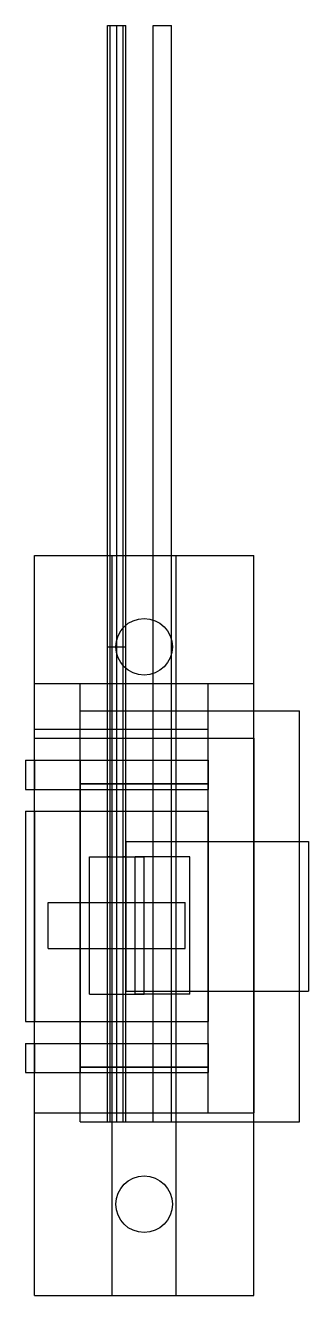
# Model space of a CAD drawing. Extents: x -1 to 30, y -20 to 119.
import ezdxf

# ---------------------------------------------------------------- set-up
doc = ezdxf.new("R2010")
doc.units = 0
doc.layers.get('0').update_dxf_attribs({"linetype": 'continuous'})

# ---------------------------------------------------------------- blocks, each defined once
blk = doc.blocks.new('CUBE001')
at = {"color": 0}
for p, q in [((5, -1), (5, 44)), ((5, 44), (29, 44)), ((29, -1), (29, 44)), ((5, -1), (29, -1))]:
    blk.add_line(p, q, dxfattribs=at)
blk = doc.blocks.new('CUBE')
at = {"color": 0}
for p, q in [((0, 0), (0, 41)), ((0, 41), (24, 41)), ((24, 0), (24, 41)), ((0, 0), (24, 0))]:
    blk.add_line(p, q, dxfattribs=at)
blk = doc.blocks.new('CUBE002')
at = {"color": 0}
for p, q in [((5, -1), (5, 44)), ((5, 44), (29, 44)), ((29, -1), (29, 44)), ((5, -1), (29, -1))]:
    blk.add_line(p, q, dxfattribs=at)
blk = doc.blocks.new('CUBE003')
at = {"color": 0}
for p, q in [((5, 5), (5, 36)), ((5, 36), (19, 36)), ((19, 5), (19, 36)), ((5, 5), (19, 5))]:
    blk.add_line(p, q, dxfattribs=at)
blk = doc.blocks.new('CYLINDER')
at = {"color": 0}
for p, q in [((-1, 33), (19, 33)), ((-1, 10), (19, 10))]:
    blk.add_line(p, q, dxfattribs=at)
for points in [[(-1, 33), (-1, 32.95), (-1, 32.9), (-1, 32.85), (-1, 32.8), (-1, 32.75), (-1, 32.7), (-1, 32.65), (-1, 32.6), (-1, 32.55), (-1, 32.5), (-1, 32.45), (-1, 32.4), (-1, 32.35), (-1, 32.3), (-1, 32.25), (-1, 32.2), (-1, 32.15), (-1, 32.1), (-1, 32.05), (-1, 32), (-1, 31.95), (-1, 31.9), (-1, 31.85), (-1, 31.8), (-1, 31.75), (-1, 31.7), (-1, 31.65), (-1, 31.6), (-1, 31.55), (-1, 31.5), (-1, 31.45), (-1, 31.4), (-1, 31.35), (-1, 31.3), (-1, 31.25), (-1, 31.2), (-1, 31.15), (-1, 31.1), (-1, 31.05), (-1, 31), (-1, 30.95), (-1, 30.9), (-1, 30.85), (-1, 30.8), (-1, 30.75), (-1, 30.7), (-1, 30.65), (-1, 30.6), (-1, 30.55), (-1, 30.5), (-1, 30.45), (-1, 30.4), (-1, 30.35), (-1, 30.3), (-1, 30.25), (-1, 30.2), (-1, 30.15), (-1, 30.1), (-1, 30.05), (-1, 30), (-1, 29.95), (-1, 29.9), (-1, 29.85), (-1, 29.8), (-1, 29.75), (-1, 29.7), (-1, 29.65), (-1, 29.6), (-1, 29.55), (-1, 29.5), (-1, 29.45), (-1, 29.4), (-1, 29.35), (-1, 29.3), (-1, 29.25), (-1, 29.2), (-1, 29.15), (-1, 29.1), (-1, 29.05), (-1, 29), (-1, 28.95), (-1, 28.9), (-1, 28.85), (-1, 28.8), (-1, 28.75), (-1, 28.7), (-1, 28.65), (-1, 28.6), (-1, 28.55), (-1, 28.5), (-1, 28.45), (-1, 28.4), (-1, 28.35), (-1, 28.3), (-1, 28.25), (-1, 28.2), (-1, 28.15), (-1, 28.1), (-1, 28.05), (-1, 28), (-1, 27.95), (-1, 27.9), (-1, 27.85), (-1, 27.8), (-1, 27.75), (-1, 27.7), (-1, 27.65), (-1, 27.6), (-1, 27.55), (-1, 27.5), (-1, 27.45), (-1, 27.4), (-1, 27.35), (-1, 27.3), (-1, 27.25), (-1, 27.2), (-1, 27.15), (-1, 27.1), (-1, 27.05), (-1, 27), (-1, 26.95), (-1, 26.9), (-1, 26.85), (-1, 26.8), (-1, 26.75), (-1, 26.7), (-1, 26.65), (-1, 26.6), (-1, 26.55), (-1, 26.5), (-1, 26.45), (-1, 26.4), (-1, 26.35), (-1, 26.3), (-1, 26.25), (-1, 26.2), (-1, 26.15), (-1, 26.1), (-1, 26.05), (-1, 26), (-1, 25.95), (-1, 25.9), (-1, 25.85), (-1, 25.8), (-1, 25.75), (-1, 25.7), (-1, 25.65), (-1, 25.6), (-1, 25.55), (-1, 25.5), (-1, 25.45), (-1, 25.4), (-1, 25.35), (-1, 25.3), (-1, 25.25), (-1, 25.2), (-1, 25.15), (-1, 25.1), (-1, 25.05), (-1, 25), (-1, 24.95), (-1, 24.9), (-1, 24.85), (-1, 24.8), (-1, 24.75), (-1, 24.7), (-1, 24.65), (-1, 24.6), (-1, 24.55), (-1, 24.5), (-1, 24.45), (-1, 24.4), (-1, 24.35), (-1, 24.3), (-1, 24.25), (-1, 24.2), (-1, 24.15), (-1, 24.1), (-1, 24.05), (-1, 24), (-1, 23.95), (-1, 23.9), (-1, 23.85), (-1, 23.8), (-1, 23.75), (-1, 23.7), (-1, 23.65), (-1, 23.6), (-1, 23.55), (-1, 23.5), (-1, 23.45), (-1, 23.4), (-1, 23.35), (-1, 23.3), (-1, 23.25), (-1, 23.2), (-1, 23.15), (-1, 23.1), (-1, 23.05), (-1, 23), (-1, 22.95), (-1, 22.9), (-1, 22.85), (-1, 22.8), (-1, 22.75), (-1, 22.7), (-1, 22.65), (-1, 22.6), (-1, 22.55), (-1, 22.5), (-1, 22.45), (-1, 22.4), (-1, 22.35), (-1, 22.3), (-1, 22.25), (-1, 22.2), (-1, 22.15), (-1, 22.1), (-1, 22.05), (-1, 22), (-1, 21.95), (-1, 21.9), (-1, 21.85), (-1, 21.8), (-1, 21.75), (-1, 21.7), (-1, 21.65), (-1, 21.6), (-1, 21.55), (-1, 21.5), (-1, 21.45), (-1, 21.4), (-1, 21.35), (-1, 21.3), (-1, 21.25), (-1, 21.2), (-1, 21.15), (-1, 21.1), (-1, 21.05), (-1, 21), (-1, 20.95), (-1, 20.9), (-1, 20.85), (-1, 20.8), (-1, 20.75), (-1, 20.7), (-1, 20.65), (-1, 20.6), (-1, 20.55), (-1, 20.5), (-1, 20.45), (-1, 20.4), (-1, 20.35), (-1, 20.3), (-1, 20.25), (-1, 20.2), (-1, 20.15), (-1, 20.1), (-1, 20.05), (-1, 20), (-1, 19.95), (-1, 19.9), (-1, 19.85), (-1, 19.8), (-1, 19.75), (-1, 19.7), (-1, 19.65), (-1, 19.6), (-1, 19.55), (-1, 19.5), (-1, 19.45), (-1, 19.4), (-1, 19.35), (-1, 19.3), (-1, 19.25), (-1, 19.2), (-1, 19.15), (-1, 19.1), (-1, 19.05), (-1, 19), (-1, 18.95), (-1, 18.9), (-1, 18.85), (-1, 18.8), (-1, 18.75), (-1, 18.7), (-1, 18.65), (-1, 18.6), (-1, 18.55), (-1, 18.5), (-1, 18.45), (-1, 18.4), (-1, 18.35), (-1, 18.3), (-1, 18.25), (-1, 18.2), (-1, 18.15), (-1, 18.1), (-1, 18.05), (-1, 18), (-1, 17.95), (-1, 17.9), (-1, 17.85), (-1, 17.8), (-1, 17.75), (-1, 17.7), (-1, 17.65), (-1, 17.6), (-1, 17.55), (-1, 17.5), (-1, 17.45), (-1, 17.4), (-1, 17.35), (-1, 17.3), (-1, 17.25), (-1, 17.2), (-1, 17.15), (-1, 17.1), (-1, 17.05), (-1, 17), (-1, 16.95), (-1, 16.9), (-1, 16.85), (-1, 16.8), (-1, 16.75), (-1, 16.7), (-1, 16.65), (-1, 16.6), (-1, 16.55), (-1, 16.5), (-1, 16.45), (-1, 16.4), (-1, 16.35), (-1, 16.3), (-1, 16.25), (-1, 16.2), (-1, 16.15), (-1, 16.1), (-1, 16.05), (-1, 16), (-1, 15.95), (-1, 15.9), (-1, 15.85), (-1, 15.8), (-1, 15.75), (-1, 15.7), (-1, 15.65), (-1, 15.6), (-1, 15.55), (-1, 15.5), (-1, 15.45), (-1, 15.4), (-1, 15.35), (-1, 15.3), (-1, 15.25), (-1, 15.2), (-1, 15.15), (-1, 15.1), (-1, 15.05), (-1, 15), (-1, 14.95), (-1, 14.9), (-1, 14.85), (-1, 14.8), (-1, 14.75), (-1, 14.7), (-1, 14.65), (-1, 14.6), (-1, 14.55), (-1, 14.5), (-1, 14.45), (-1, 14.4), (-1, 14.35), (-1, 14.3), (-1, 14.25), (-1, 14.2), (-1, 14.15), (-1, 14.1), (-1, 14.05), (-1, 14), (-1, 13.95), (-1, 13.9), (-1, 13.85), (-1, 13.8), (-1, 13.75), (-1, 13.7), (-1, 13.65), (-1, 13.6), (-1, 13.55), (-1, 13.5), (-1, 13.45), (-1, 13.4), (-1, 13.35), (-1, 13.3), (-1, 13.25), (-1, 13.2), (-1, 13.15), (-1, 13.1), (-1, 13.05), (-1, 13), (-1, 12.95), (-1, 12.9), (-1, 12.85), (-1, 12.8), (-1, 12.75), (-1, 12.7), (-1, 12.65), (-1, 12.6), (-1, 12.55), (-1, 12.5), (-1, 12.45), (-1, 12.4), (-1, 12.35), (-1, 12.3), (-1, 12.25), (-1, 12.2), (-1, 12.15), (-1, 12.1), (-1, 12.05), (-1, 12), (-1, 11.95), (-1, 11.9), (-1, 11.85), (-1, 11.8), (-1, 11.75), (-1, 11.7), (-1, 11.65), (-1, 11.6), (-1, 11.55), (-1, 11.5), (-1, 11.45), (-1, 11.4), (-1, 11.35), (-1, 11.3), (-1, 11.25), (-1, 11.2), (-1, 11.15), (-1, 11.1), (-1, 11.05), (-1, 11), (-1, 10.95), (-1, 10.9), (-1, 10.85), (-1, 10.8), (-1, 10.75), (-1, 10.7), (-1, 10.65), (-1, 10.6), (-1, 10.55), (-1, 10.5), (-1, 10.45), (-1, 10.4), (-1, 10.35), (-1, 10.3), (-1, 10.25), (-1, 10.2), (-1, 10.15), (-1, 10.1), (-1, 10.05), (-1, 10)], [(19, 33), (19, 32.95), (19, 32.9), (19, 32.85), (19, 32.8), (19, 32.75), (19, 32.7), (19, 32.65), (19, 32.6), (19, 32.55), (19, 32.5), (19, 32.45), (19, 32.4), (19, 32.35), (19, 32.3), (19, 32.25), (19, 32.2), (19, 32.15), (19, 32.1), (19, 32.05), (19, 32), (19, 31.95), (19, 31.9), (19, 31.85), (19, 31.8), (19, 31.75), (19, 31.7), (19, 31.65), (19, 31.6), (19, 31.55), (19, 31.5), (19, 31.45), (19, 31.4), (19, 31.35), (19, 31.3), (19, 31.25), (19, 31.2), (19, 31.15), (19, 31.1), (19, 31.05), (19, 31), (19, 30.95), (19, 30.9), (19, 30.85), (19, 30.8), (19, 30.75), (19, 30.7), (19, 30.65), (19, 30.6), (19, 30.55), (19, 30.5), (19, 30.45), (19, 30.4), (19, 30.35), (19, 30.3), (19, 30.25), (19, 30.2), (19, 30.15), (19, 30.1), (19, 30.05), (19, 30), (19, 29.95), (19, 29.9), (19, 29.85), (19, 29.8), (19, 29.75), (19, 29.7), (19, 29.65), (19, 29.6), (19, 29.55), (19, 29.5), (19, 29.45), (19, 29.4), (19, 29.35), (19, 29.3), (19, 29.25), (19, 29.2), (19, 29.15), (19, 29.1), (19, 29.05), (19, 29), (19, 28.95), (19, 28.9), (19, 28.85), (19, 28.8), (19, 28.75), (19, 28.7), (19, 28.65), (19, 28.6), (19, 28.55), (19, 28.5), (19, 28.45), (19, 28.4), (19, 28.35), (19, 28.3), (19, 28.25), (19, 28.2), (19, 28.15), (19, 28.1), (19, 28.05), (19, 28), (19, 27.95), (19, 27.9), (19, 27.85), (19, 27.8), (19, 27.75), (19, 27.7), (19, 27.65), (19, 27.6), (19, 27.55), (19, 27.5), (19, 27.45), (19, 27.4), (19, 27.35), (19, 27.3), (19, 27.25), (19, 27.2), (19, 27.15), (19, 27.1), (19, 27.05), (19, 27), (19, 26.95), (19, 26.9), (19, 26.85), (19, 26.8), (19, 26.75), (19, 26.7), (19, 26.65), (19, 26.6), (19, 26.55), (19, 26.5), (19, 26.45), (19, 26.4), (19, 26.35), (19, 26.3), (19, 26.25), (19, 26.2), (19, 26.15), (19, 26.1), (19, 26.05), (19, 26), (19, 25.95), (19, 25.9), (19, 25.85), (19, 25.8), (19, 25.75), (19, 25.7), (19, 25.65), (19, 25.6), (19, 25.55), (19, 25.5), (19, 25.45), (19, 25.4), (19, 25.35), (19, 25.3), (19, 25.25), (19, 25.2), (19, 25.15), (19, 25.1), (19, 25.05), (19, 25), (19, 24.95), (19, 24.9), (19, 24.85), (19, 24.8), (19, 24.75), (19, 24.7), (19, 24.65), (19, 24.6), (19, 24.55), (19, 24.5), (19, 24.45), (19, 24.4), (19, 24.35), (19, 24.3), (19, 24.25), (19, 24.2), (19, 24.15), (19, 24.1), (19, 24.05), (19, 24), (19, 23.95), (19, 23.9), (19, 23.85), (19, 23.8), (19, 23.75), (19, 23.7), (19, 23.65), (19, 23.6), (19, 23.55), (19, 23.5), (19, 23.45), (19, 23.4), (19, 23.35), (19, 23.3), (19, 23.25), (19, 23.2), (19, 23.15), (19, 23.1), (19, 23.05), (19, 23), (19, 22.95), (19, 22.9), (19, 22.85), (19, 22.8), (19, 22.75), (19, 22.7), (19, 22.65), (19, 22.6), (19, 22.55), (19, 22.5), (19, 22.45), (19, 22.4), (19, 22.35), (19, 22.3), (19, 22.25), (19, 22.2), (19, 22.15), (19, 22.1), (19, 22.05), (19, 22), (19, 21.95), (19, 21.9), (19, 21.85), (19, 21.8), (19, 21.75), (19, 21.7), (19, 21.65), (19, 21.6), (19, 21.55), (19, 21.5), (19, 21.45), (19, 21.4), (19, 21.35), (19, 21.3), (19, 21.25), (19, 21.2), (19, 21.15), (19, 21.1), (19, 21.05), (19, 21), (19, 20.95), (19, 20.9), (19, 20.85), (19, 20.8), (19, 20.75), (19, 20.7), (19, 20.65), (19, 20.6), (19, 20.55), (19, 20.5), (19, 20.45), (19, 20.4), (19, 20.35), (19, 20.3), (19, 20.25), (19, 20.2), (19, 20.15), (19, 20.1), (19, 20.05), (19, 20), (19, 19.95), (19, 19.9), (19, 19.85), (19, 19.8), (19, 19.75), (19, 19.7), (19, 19.65), (19, 19.6), (19, 19.55), (19, 19.5), (19, 19.45), (19, 19.4), (19, 19.35), (19, 19.3), (19, 19.25), (19, 19.2), (19, 19.15), (19, 19.1), (19, 19.05), (19, 19), (19, 18.95), (19, 18.9), (19, 18.85), (19, 18.8), (19, 18.75), (19, 18.7), (19, 18.65), (19, 18.6), (19, 18.55), (19, 18.5), (19, 18.45), (19, 18.4), (19, 18.35), (19, 18.3), (19, 18.25), (19, 18.2), (19, 18.15), (19, 18.1), (19, 18.05), (19, 18), (19, 17.95), (19, 17.9), (19, 17.85), (19, 17.8), (19, 17.75), (19, 17.7), (19, 17.65), (19, 17.6), (19, 17.55), (19, 17.5), (19, 17.45), (19, 17.4), (19, 17.35), (19, 17.3), (19, 17.25), (19, 17.2), (19, 17.15), (19, 17.1), (19, 17.05), (19, 17), (19, 16.95), (19, 16.9), (19, 16.85), (19, 16.8), (19, 16.75), (19, 16.7), (19, 16.65), (19, 16.6), (19, 16.55), (19, 16.5), (19, 16.45), (19, 16.4), (19, 16.35), (19, 16.3), (19, 16.25), (19, 16.2), (19, 16.15), (19, 16.1), (19, 16.05), (19, 16), (19, 15.95), (19, 15.9), (19, 15.85), (19, 15.8), (19, 15.75), (19, 15.7), (19, 15.65), (19, 15.6), (19, 15.55), (19, 15.5), (19, 15.45), (19, 15.4), (19, 15.35), (19, 15.3), (19, 15.25), (19, 15.2), (19, 15.15), (19, 15.1), (19, 15.05), (19, 15), (19, 14.95), (19, 14.9), (19, 14.85), (19, 14.8), (19, 14.75), (19, 14.7), (19, 14.65), (19, 14.6), (19, 14.55), (19, 14.5), (19, 14.45), (19, 14.4), (19, 14.35), (19, 14.3), (19, 14.25), (19, 14.2), (19, 14.15), (19, 14.1), (19, 14.05), (19, 14), (19, 13.95), (19, 13.9), (19, 13.85), (19, 13.8), (19, 13.75), (19, 13.7), (19, 13.65), (19, 13.6), (19, 13.55), (19, 13.5), (19, 13.45), (19, 13.4), (19, 13.35), (19, 13.3), (19, 13.25), (19, 13.2), (19, 13.15), (19, 13.1), (19, 13.05), (19, 13), (19, 12.95), (19, 12.9), (19, 12.85), (19, 12.8), (19, 12.75), (19, 12.7), (19, 12.65), (19, 12.6), (19, 12.55), (19, 12.5), (19, 12.45), (19, 12.4), (19, 12.35), (19, 12.3), (19, 12.25), (19, 12.2), (19, 12.15), (19, 12.1), (19, 12.05), (19, 12), (19, 11.95), (19, 11.9), (19, 11.85), (19, 11.8), (19, 11.75), (19, 11.7), (19, 11.65), (19, 11.6), (19, 11.55), (19, 11.5), (19, 11.45), (19, 11.4), (19, 11.35), (19, 11.3), (19, 11.25), (19, 11.2), (19, 11.15), (19, 11.1), (19, 11.05), (19, 11), (19, 10.95), (19, 10.9), (19, 10.85), (19, 10.8), (19, 10.75), (19, 10.7), (19, 10.65), (19, 10.6), (19, 10.55), (19, 10.5), (19, 10.45), (19, 10.4), (19, 10.35), (19, 10.3), (19, 10.25), (19, 10.2), (19, 10.15), (19, 10.1), (19, 10.05), (19, 10)]]:
    blk.add_lwpolyline(points, dxfattribs=at)
blk = doc.blocks.new('CYLINDER002')
at = {"color": 0}
for p, q in [((13, -1), (13, 119)), ((15, -1), (15, 119))]:
    blk.add_line(p, q, dxfattribs=at)
for points in [[(13, 119), (13.05, 119), (13.1, 119), (13.15, 119), (13.2, 119), (13.25, 119), (13.3, 119), (13.35, 119), (13.4, 119), (13.45, 119), (13.5, 119), (13.55, 119), (13.6, 119), (13.65, 119), (13.7, 119), (13.75, 119), (13.8, 119), (13.85, 119), (13.9, 119), (13.95, 119), (14, 119), (14.05, 119), (14.1, 119), (14.15, 119), (14.2, 119), (14.25, 119), (14.3, 119), (14.35, 119), (14.4, 119), (14.45, 119), (14.5, 119), (14.55, 119), (14.6, 119), (14.65, 119), (14.7, 119), (14.75, 119), (14.8, 119), (14.85, 119), (14.9, 119), (14.95, 119), (15, 119)], [(13, -1), (13.05, -1), (13.1, -1), (13.15, -1), (13.2, -1), (13.25, -1), (13.3, -1), (13.35, -1), (13.4, -1), (13.45, -1), (13.5, -1), (13.55, -1), (13.6, -1), (13.65, -1), (13.7, -1), (13.75, -1), (13.8, -1), (13.85, -1), (13.9, -1), (13.95, -1), (14, -1), (14.05, -1), (14.1, -1), (14.15, -1), (14.2, -1), (14.25, -1), (14.3, -1), (14.35, -1), (14.4, -1), (14.45, -1), (14.5, -1), (14.55, -1), (14.6, -1), (14.65, -1), (14.7, -1), (14.75, -1), (14.8, -1), (14.85, -1), (14.9, -1), (14.95, -1), (15, -1)]]:
    blk.add_lwpolyline(points, dxfattribs=at)
blk = doc.blocks.new('CYLINDER001')
at = {"color": 0}
for p, q in [((10, 29.7), (30, 29.7)), ((10, 13.3), (30, 13.3))]:
    blk.add_line(p, q, dxfattribs=at)
for points in [[(10, 29.7), (10, 29.65), (10, 29.6), (10, 29.55), (10, 29.5), (10, 29.45), (10, 29.4), (10, 29.35), (10, 29.3), (10, 29.25), (10, 29.2), (10, 29.15), (10, 29.1), (10, 29.05), (10, 29), (10, 28.95), (10, 28.9), (10, 28.85), (10, 28.8), (10, 28.75), (10, 28.7), (10, 28.65), (10, 28.6), (10, 28.55), (10, 28.5), (10, 28.45), (10, 28.4), (10, 28.35), (10, 28.3), (10, 28.25), (10, 28.2), (10, 28.15), (10, 28.1), (10, 28.05), (10, 28), (10, 27.95), (10, 27.9), (10, 27.85), (10, 27.8), (10, 27.75), (10, 27.7), (10, 27.65), (10, 27.6), (10, 27.55), (10, 27.5), (10, 27.45), (10, 27.4), (10, 27.35), (10, 27.3), (10, 27.25), (10, 27.2), (10, 27.15), (10, 27.1), (10, 27.05), (10, 27), (10, 26.95), (10, 26.9), (10, 26.85), (10, 26.8), (10, 26.75), (10, 26.7), (10, 26.65), (10, 26.6), (10, 26.55), (10, 26.5), (10, 26.45), (10, 26.4), (10, 26.35), (10, 26.3), (10, 26.25), (10, 26.2), (10, 26.15), (10, 26.1), (10, 26.05), (10, 26), (10, 25.95), (10, 25.9), (10, 25.85), (10, 25.8), (10, 25.75), (10, 25.7), (10, 25.65), (10, 25.6), (10, 25.55), (10, 25.5), (10, 25.45), (10, 25.4), (10, 25.35), (10, 25.3), (10, 25.25), (10, 25.2), (10, 25.15), (10, 25.1), (10, 25.05), (10, 25), (10, 24.95), (10, 24.9), (10, 24.85), (10, 24.8), (10, 24.75), (10, 24.7), (10, 24.65), (10, 24.6), (10, 24.55), (10, 24.5), (10, 24.45), (10, 24.4), (10, 24.35), (10, 24.3), (10, 24.25), (10, 24.2), (10, 24.15), (10, 24.1), (10, 24.05), (10, 24), (10, 23.95), (10, 23.9), (10, 23.85), (10, 23.8), (10, 23.75), (10, 23.7), (10, 23.65), (10, 23.6), (10, 23.55), (10, 23.5), (10, 23.45), (10, 23.4), (10, 23.35), (10, 23.3), (10, 23.25), (10, 23.2), (10, 23.15), (10, 23.1), (10, 23.05), (10, 23), (10, 22.95), (10, 22.9), (10, 22.85), (10, 22.8), (10, 22.75), (10, 22.7), (10, 22.65), (10, 22.6), (10, 22.55), (10, 22.5), (10, 22.45), (10, 22.4), (10, 22.35), (10, 22.3), (10, 22.25), (10, 22.2), (10, 22.15), (10, 22.1), (10, 22.05), (10, 22), (10, 21.95), (10, 21.9), (10, 21.85), (10, 21.8), (10, 21.75), (10, 21.7), (10, 21.65), (10, 21.6), (10, 21.55), (10, 21.5), (10, 21.45), (10, 21.4), (10, 21.35), (10, 21.3), (10, 21.25), (10, 21.2), (10, 21.15), (10, 21.1), (10, 21.05), (10, 21), (10, 20.95), (10, 20.9), (10, 20.85), (10, 20.8), (10, 20.75), (10, 20.7), (10, 20.65), (10, 20.6), (10, 20.55), (10, 20.5), (10, 20.45), (10, 20.4), (10, 20.35), (10, 20.3), (10, 20.25), (10, 20.2), (10, 20.15), (10, 20.1), (10, 20.05), (10, 20), (10, 19.95), (10, 19.9), (10, 19.85), (10, 19.8), (10, 19.75), (10, 19.7), (10, 19.65), (10, 19.6), (10, 19.55), (10, 19.5), (10, 19.45), (10, 19.4), (10, 19.35), (10, 19.3), (10, 19.25), (10, 19.2), (10, 19.15), (10, 19.1), (10, 19.05), (10, 19), (10, 18.95), (10, 18.9), (10, 18.85), (10, 18.8), (10, 18.75), (10, 18.7), (10, 18.65), (10, 18.6), (10, 18.55), (10, 18.5), (10, 18.45), (10, 18.4), (10, 18.35), (10, 18.3), (10, 18.25), (10, 18.2), (10, 18.15), (10, 18.1), (10, 18.05), (10, 18), (10, 17.95), (10, 17.9), (10, 17.85), (10, 17.8), (10, 17.75), (10, 17.7), (10, 17.65), (10, 17.6), (10, 17.55), (10, 17.5), (10, 17.45), (10, 17.4), (10, 17.35), (10, 17.3), (10, 17.25), (10, 17.2), (10, 17.15), (10, 17.1), (10, 17.05), (10, 17), (10, 16.95), (10, 16.9), (10, 16.85), (10, 16.8), (10, 16.75), (10, 16.7), (10, 16.65), (10, 16.6), (10, 16.55), (10, 16.5), (10, 16.45), (10, 16.4), (10, 16.35), (10, 16.3), (10, 16.25), (10, 16.2), (10, 16.15), (10, 16.1), (10, 16.05), (10, 16), (10, 15.95), (10, 15.9), (10, 15.85), (10, 15.8), (10, 15.75), (10, 15.7), (10, 15.65), (10, 15.6), (10, 15.55), (10, 15.5), (10, 15.45), (10, 15.4), (10, 15.35), (10, 15.3), (10, 15.25), (10, 15.2), (10, 15.15), (10, 15.1), (10, 15.05), (10, 15), (10, 14.95), (10, 14.9), (10, 14.85), (10, 14.8), (10, 14.75), (10, 14.7), (10, 14.65), (10, 14.6), (10, 14.55), (10, 14.5), (10, 14.45), (10, 14.4), (10, 14.35), (10, 14.3), (10, 14.25), (10, 14.2), (10, 14.15), (10, 14.1), (10, 14.05), (10, 14), (10, 13.95), (10, 13.9), (10, 13.85), (10, 13.8), (10, 13.75), (10, 13.7), (10, 13.65), (10, 13.6), (10, 13.55), (10, 13.5), (10, 13.45), (10, 13.4), (10, 13.35), (10, 13.3)], [(30, 29.7), (30, 29.65), (30, 29.6), (30, 29.55), (30, 29.5), (30, 29.45), (30, 29.4), (30, 29.35), (30, 29.3), (30, 29.25), (30, 29.2), (30, 29.15), (30, 29.1), (30, 29.05), (30, 29), (30, 28.95), (30, 28.9), (30, 28.85), (30, 28.8), (30, 28.75), (30, 28.7), (30, 28.65), (30, 28.6), (30, 28.55), (30, 28.5), (30, 28.45), (30, 28.4), (30, 28.35), (30, 28.3), (30, 28.25), (30, 28.2), (30, 28.15), (30, 28.1), (30, 28.05), (30, 28), (30, 27.95), (30, 27.9), (30, 27.85), (30, 27.8), (30, 27.75), (30, 27.7), (30, 27.65), (30, 27.6), (30, 27.55), (30, 27.5), (30, 27.45), (30, 27.4), (30, 27.35), (30, 27.3), (30, 27.25), (30, 27.2), (30, 27.15), (30, 27.1), (30, 27.05), (30, 27), (30, 26.95), (30, 26.9), (30, 26.85), (30, 26.8), (30, 26.75), (30, 26.7), (30, 26.65), (30, 26.6), (30, 26.55), (30, 26.5), (30, 26.45), (30, 26.4), (30, 26.35), (30, 26.3), (30, 26.25), (30, 26.2), (30, 26.15), (30, 26.1), (30, 26.05), (30, 26), (30, 25.95), (30, 25.9), (30, 25.85), (30, 25.8), (30, 25.75), (30, 25.7), (30, 25.65), (30, 25.6), (30, 25.55), (30, 25.5), (30, 25.45), (30, 25.4), (30, 25.35), (30, 25.3), (30, 25.25), (30, 25.2), (30, 25.15), (30, 25.1), (30, 25.05), (30, 25), (30, 24.95), (30, 24.9), (30, 24.85), (30, 24.8), (30, 24.75), (30, 24.7), (30, 24.65), (30, 24.6), (30, 24.55), (30, 24.5), (30, 24.45), (30, 24.4), (30, 24.35), (30, 24.3), (30, 24.25), (30, 24.2), (30, 24.15), (30, 24.1), (30, 24.05), (30, 24), (30, 23.95), (30, 23.9), (30, 23.85), (30, 23.8), (30, 23.75), (30, 23.7), (30, 23.65), (30, 23.6), (30, 23.55), (30, 23.5), (30, 23.45), (30, 23.4), (30, 23.35), (30, 23.3), (30, 23.25), (30, 23.2), (30, 23.15), (30, 23.1), (30, 23.05), (30, 23), (30, 22.95), (30, 22.9), (30, 22.85), (30, 22.8), (30, 22.75), (30, 22.7), (30, 22.65), (30, 22.6), (30, 22.55), (30, 22.5), (30, 22.45), (30, 22.4), (30, 22.35), (30, 22.3), (30, 22.25), (30, 22.2), (30, 22.15), (30, 22.1), (30, 22.05), (30, 22), (30, 21.95), (30, 21.9), (30, 21.85), (30, 21.8), (30, 21.75), (30, 21.7), (30, 21.65), (30, 21.6), (30, 21.55), (30, 21.5), (30, 21.45), (30, 21.4), (30, 21.35), (30, 21.3), (30, 21.25), (30, 21.2), (30, 21.15), (30, 21.1), (30, 21.05), (30, 21), (30, 20.95), (30, 20.9), (30, 20.85), (30, 20.8), (30, 20.75), (30, 20.7), (30, 20.65), (30, 20.6), (30, 20.55), (30, 20.5), (30, 20.45), (30, 20.4), (30, 20.35), (30, 20.3), (30, 20.25), (30, 20.2), (30, 20.15), (30, 20.1), (30, 20.05), (30, 20), (30, 19.95), (30, 19.9), (30, 19.85), (30, 19.8), (30, 19.75), (30, 19.7), (30, 19.65), (30, 19.6), (30, 19.55), (30, 19.5), (30, 19.45), (30, 19.4), (30, 19.35), (30, 19.3), (30, 19.25), (30, 19.2), (30, 19.15), (30, 19.1), (30, 19.05), (30, 19), (30, 18.95), (30, 18.9), (30, 18.85), (30, 18.8), (30, 18.75), (30, 18.7), (30, 18.65), (30, 18.6), (30, 18.55), (30, 18.5), (30, 18.45), (30, 18.4), (30, 18.35), (30, 18.3), (30, 18.25), (30, 18.2), (30, 18.15), (30, 18.1), (30, 18.05), (30, 18), (30, 17.95), (30, 17.9), (30, 17.85), (30, 17.8), (30, 17.75), (30, 17.7), (30, 17.65), (30, 17.6), (30, 17.55), (30, 17.5), (30, 17.45), (30, 17.4), (30, 17.35), (30, 17.3), (30, 17.25), (30, 17.2), (30, 17.15), (30, 17.1), (30, 17.05), (30, 17), (30, 16.95), (30, 16.9), (30, 16.85), (30, 16.8), (30, 16.75), (30, 16.7), (30, 16.65), (30, 16.6), (30, 16.55), (30, 16.5), (30, 16.45), (30, 16.4), (30, 16.35), (30, 16.3), (30, 16.25), (30, 16.2), (30, 16.15), (30, 16.1), (30, 16.05), (30, 16), (30, 15.95), (30, 15.9), (30, 15.85), (30, 15.8), (30, 15.75), (30, 15.7), (30, 15.65), (30, 15.6), (30, 15.55), (30, 15.5), (30, 15.45), (30, 15.4), (30, 15.35), (30, 15.3), (30, 15.25), (30, 15.2), (30, 15.15), (30, 15.1), (30, 15.05), (30, 15), (30, 14.95), (30, 14.9), (30, 14.85), (30, 14.8), (30, 14.75), (30, 14.7), (30, 14.65), (30, 14.6), (30, 14.55), (30, 14.5), (30, 14.45), (30, 14.4), (30, 14.35), (30, 14.3), (30, 14.25), (30, 14.2), (30, 14.15), (30, 14.1), (30, 14.05), (30, 14), (30, 13.95), (30, 13.9), (30, 13.85), (30, 13.8), (30, 13.75), (30, 13.7), (30, 13.65), (30, 13.6), (30, 13.55), (30, 13.5), (30, 13.45), (30, 13.4), (30, 13.35), (30, 13.3)]]:
    blk.add_lwpolyline(points, dxfattribs=at)
blk = doc.blocks.new('CYLINDER003')
at = {"color": 0}
for p, q in [((-1, 7.6), (19, 7.6)), ((-1, 4.4), (19, 4.4))]:
    blk.add_line(p, q, dxfattribs=at)
for points in [[(-1, 7.6), (-1, 7.55), (-1, 7.5), (-1, 7.45), (-1, 7.4), (-1, 7.35), (-1, 7.3), (-1, 7.25), (-1, 7.2), (-1, 7.15), (-1, 7.1), (-1, 7.05), (-1, 7), (-1, 6.95), (-1, 6.9), (-1, 6.85), (-1, 6.8), (-1, 6.75), (-1, 6.7), (-1, 6.65), (-1, 6.6), (-1, 6.55), (-1, 6.5), (-1, 6.45), (-1, 6.4), (-1, 6.35), (-1, 6.3), (-1, 6.25), (-1, 6.2), (-1, 6.15), (-1, 6.1), (-1, 6.05), (-1, 6), (-1, 5.95), (-1, 5.9), (-1, 5.85), (-1, 5.8), (-1, 5.75), (-1, 5.7), (-1, 5.65), (-1, 5.6), (-1, 5.55), (-1, 5.5), (-1, 5.45), (-1, 5.4), (-1, 5.35), (-1, 5.3), (-1, 5.25), (-1, 5.2), (-1, 5.15), (-1, 5.1), (-1, 5.05), (-1, 5), (-1, 4.95), (-1, 4.9), (-1, 4.85), (-1, 4.8), (-1, 4.75), (-1, 4.7), (-1, 4.65), (-1, 4.6), (-1, 4.55), (-1, 4.5), (-1, 4.45), (-1, 4.4)], [(19, 7.6), (19, 7.55), (19, 7.5), (19, 7.45), (19, 7.4), (19, 7.35), (19, 7.3), (19, 7.25), (19, 7.2), (19, 7.15), (19, 7.1), (19, 7.05), (19, 7), (19, 6.95), (19, 6.9), (19, 6.85), (19, 6.8), (19, 6.75), (19, 6.7), (19, 6.65), (19, 6.6), (19, 6.55), (19, 6.5), (19, 6.45), (19, 6.4), (19, 6.35), (19, 6.3), (19, 6.25), (19, 6.2), (19, 6.15), (19, 6.1), (19, 6.05), (19, 6), (19, 5.95), (19, 5.9), (19, 5.85), (19, 5.8), (19, 5.75), (19, 5.7), (19, 5.65), (19, 5.6), (19, 5.55), (19, 5.5), (19, 5.45), (19, 5.4), (19, 5.35), (19, 5.3), (19, 5.25), (19, 5.2), (19, 5.15), (19, 5.1), (19, 5.05), (19, 5), (19, 4.95), (19, 4.9), (19, 4.85), (19, 4.8), (19, 4.75), (19, 4.7), (19, 4.65), (19, 4.6), (19, 4.55), (19, 4.5), (19, 4.45), (19, 4.4)]]:
    blk.add_lwpolyline(points, dxfattribs=at)
blk = doc.blocks.new('CYLINDER004')
at = {"color": 0}
for p, q in [((-1, 38.6), (19, 38.6)), ((-1, 35.4), (19, 35.4))]:
    blk.add_line(p, q, dxfattribs=at)
for points in [[(-1, 38.6), (-1, 38.55), (-1, 38.5), (-1, 38.45), (-1, 38.4), (-1, 38.35), (-1, 38.3), (-1, 38.25), (-1, 38.2), (-1, 38.15), (-1, 38.1), (-1, 38.05), (-1, 38), (-1, 37.95), (-1, 37.9), (-1, 37.85), (-1, 37.8), (-1, 37.75), (-1, 37.7), (-1, 37.65), (-1, 37.6), (-1, 37.55), (-1, 37.5), (-1, 37.45), (-1, 37.4), (-1, 37.35), (-1, 37.3), (-1, 37.25), (-1, 37.2), (-1, 37.15), (-1, 37.1), (-1, 37.05), (-1, 37), (-1, 36.95), (-1, 36.9), (-1, 36.85), (-1, 36.8), (-1, 36.75), (-1, 36.7), (-1, 36.65), (-1, 36.6), (-1, 36.55), (-1, 36.5), (-1, 36.45), (-1, 36.4), (-1, 36.35), (-1, 36.3), (-1, 36.25), (-1, 36.2), (-1, 36.15), (-1, 36.1), (-1, 36.05), (-1, 36), (-1, 35.95), (-1, 35.9), (-1, 35.85), (-1, 35.8), (-1, 35.75), (-1, 35.7), (-1, 35.65), (-1, 35.6), (-1, 35.55), (-1, 35.5), (-1, 35.45), (-1, 35.4)], [(19, 38.6), (19, 38.55), (19, 38.5), (19, 38.45), (19, 38.4), (19, 38.35), (19, 38.3), (19, 38.25), (19, 38.2), (19, 38.15), (19, 38.1), (19, 38.05), (19, 38), (19, 37.95), (19, 37.9), (19, 37.85), (19, 37.8), (19, 37.75), (19, 37.7), (19, 37.65), (19, 37.6), (19, 37.55), (19, 37.5), (19, 37.45), (19, 37.4), (19, 37.35), (19, 37.3), (19, 37.25), (19, 37.2), (19, 37.15), (19, 37.1), (19, 37.05), (19, 37), (19, 36.95), (19, 36.9), (19, 36.85), (19, 36.8), (19, 36.75), (19, 36.7), (19, 36.65), (19, 36.6), (19, 36.55), (19, 36.5), (19, 36.45), (19, 36.4), (19, 36.35), (19, 36.3), (19, 36.25), (19, 36.2), (19, 36.15), (19, 36.1), (19, 36.05), (19, 36), (19, 35.95), (19, 35.9), (19, 35.85), (19, 35.8), (19, 35.75), (19, 35.7), (19, 35.65), (19, 35.6), (19, 35.55), (19, 35.5), (19, 35.45), (19, 35.4)]]:
    blk.add_lwpolyline(points, dxfattribs=at)
blk = doc.blocks.new('CYLINDER005')
at = {"color": 0}
for p, q in [((-1, 38.6), (19, 38.6)), ((-1, 35.4), (19, 35.4))]:
    blk.add_line(p, q, dxfattribs=at)
for points in [[(-1, 38.6), (-1, 38.55), (-1, 38.5), (-1, 38.45), (-1, 38.4), (-1, 38.35), (-1, 38.3), (-1, 38.25), (-1, 38.2), (-1, 38.15), (-1, 38.1), (-1, 38.05), (-1, 38), (-1, 37.95), (-1, 37.9), (-1, 37.85), (-1, 37.8), (-1, 37.75), (-1, 37.7), (-1, 37.65), (-1, 37.6), (-1, 37.55), (-1, 37.5), (-1, 37.45), (-1, 37.4), (-1, 37.35), (-1, 37.3), (-1, 37.25), (-1, 37.2), (-1, 37.15), (-1, 37.1), (-1, 37.05), (-1, 37), (-1, 36.95), (-1, 36.9), (-1, 36.85), (-1, 36.8), (-1, 36.75), (-1, 36.7), (-1, 36.65), (-1, 36.6), (-1, 36.55), (-1, 36.5), (-1, 36.45), (-1, 36.4), (-1, 36.35), (-1, 36.3), (-1, 36.25), (-1, 36.2), (-1, 36.15), (-1, 36.1), (-1, 36.05), (-1, 36), (-1, 35.95), (-1, 35.9), (-1, 35.85), (-1, 35.8), (-1, 35.75), (-1, 35.7), (-1, 35.65), (-1, 35.6), (-1, 35.55), (-1, 35.5), (-1, 35.45), (-1, 35.4)], [(19, 38.6), (19, 38.55), (19, 38.5), (19, 38.45), (19, 38.4), (19, 38.35), (19, 38.3), (19, 38.25), (19, 38.2), (19, 38.15), (19, 38.1), (19, 38.05), (19, 38), (19, 37.95), (19, 37.9), (19, 37.85), (19, 37.8), (19, 37.75), (19, 37.7), (19, 37.65), (19, 37.6), (19, 37.55), (19, 37.5), (19, 37.45), (19, 37.4), (19, 37.35), (19, 37.3), (19, 37.25), (19, 37.2), (19, 37.15), (19, 37.1), (19, 37.05), (19, 37), (19, 36.95), (19, 36.9), (19, 36.85), (19, 36.8), (19, 36.75), (19, 36.7), (19, 36.65), (19, 36.6), (19, 36.55), (19, 36.5), (19, 36.45), (19, 36.4), (19, 36.35), (19, 36.3), (19, 36.25), (19, 36.2), (19, 36.15), (19, 36.1), (19, 36.05), (19, 36), (19, 35.95), (19, 35.9), (19, 35.85), (19, 35.8), (19, 35.75), (19, 35.7), (19, 35.65), (19, 35.6), (19, 35.55), (19, 35.5), (19, 35.45), (19, 35.4)]]:
    blk.add_lwpolyline(points, dxfattribs=at)
blk = doc.blocks.new('CYLINDER006')
at = {"color": 0}
for p, q in [((-1, 7.6), (19, 7.6)), ((-1, 4.4), (19, 4.4))]:
    blk.add_line(p, q, dxfattribs=at)
for points in [[(-1, 7.6), (-1, 7.55), (-1, 7.5), (-1, 7.45), (-1, 7.4), (-1, 7.35), (-1, 7.3), (-1, 7.25), (-1, 7.2), (-1, 7.15), (-1, 7.1), (-1, 7.05), (-1, 7), (-1, 6.95), (-1, 6.9), (-1, 6.85), (-1, 6.8), (-1, 6.75), (-1, 6.7), (-1, 6.65), (-1, 6.6), (-1, 6.55), (-1, 6.5), (-1, 6.45), (-1, 6.4), (-1, 6.35), (-1, 6.3), (-1, 6.25), (-1, 6.2), (-1, 6.15), (-1, 6.1), (-1, 6.05), (-1, 6), (-1, 5.95), (-1, 5.9), (-1, 5.85), (-1, 5.8), (-1, 5.75), (-1, 5.7), (-1, 5.65), (-1, 5.6), (-1, 5.55), (-1, 5.5), (-1, 5.45), (-1, 5.4), (-1, 5.35), (-1, 5.3), (-1, 5.25), (-1, 5.2), (-1, 5.15), (-1, 5.1), (-1, 5.05), (-1, 5), (-1, 4.95), (-1, 4.9), (-1, 4.85), (-1, 4.8), (-1, 4.75), (-1, 4.7), (-1, 4.65), (-1, 4.6), (-1, 4.55), (-1, 4.5), (-1, 4.45), (-1, 4.4)], [(19, 7.6), (19, 7.55), (19, 7.5), (19, 7.45), (19, 7.4), (19, 7.35), (19, 7.3), (19, 7.25), (19, 7.2), (19, 7.15), (19, 7.1), (19, 7.05), (19, 7), (19, 6.95), (19, 6.9), (19, 6.85), (19, 6.8), (19, 6.75), (19, 6.7), (19, 6.65), (19, 6.6), (19, 6.55), (19, 6.5), (19, 6.45), (19, 6.4), (19, 6.35), (19, 6.3), (19, 6.25), (19, 6.2), (19, 6.15), (19, 6.1), (19, 6.05), (19, 6), (19, 5.95), (19, 5.9), (19, 5.85), (19, 5.8), (19, 5.75), (19, 5.7), (19, 5.65), (19, 5.6), (19, 5.55), (19, 5.5), (19, 5.45), (19, 5.4), (19, 5.35), (19, 5.3), (19, 5.25), (19, 5.2), (19, 5.15), (19, 5.1), (19, 5.05), (19, 5), (19, 4.95), (19, 4.9), (19, 4.85), (19, 4.8), (19, 4.75), (19, 4.7), (19, 4.65), (19, 4.6), (19, 4.55), (19, 4.5), (19, 4.45), (19, 4.4)]]:
    blk.add_lwpolyline(points, dxfattribs=at)
blk = doc.blocks.new('DIFFERENCE')
at = {"color": 0}
for p, q in [((0, 0), (0, 41)), ((0, 41), (5, 41)), ((5, 36), (5, 41)), ((5, 41), (24, 41)), ((5, 36), (5, 41)), ((24, 41), (24, 0)), ((5, 5), (5, 36)), ((19, 36), (5, 36)), ((19, 29.25), (19, 36)), ((19, 13.75), (19, 29.25)), ((19, 5), (19, 13.75)), ((5, 0), (5, 5)), ((5, 0), (5, 5)), ((19, 5), (5, 5)), ((0, 0), (5, 0)), ((5, 0), (24, 0))]:
    blk.add_line(p, q, dxfattribs=at)
for points in [[(0, 38.6), (0, 38.55), (0, 38.5), (0, 38.45), (0, 38.4), (0, 38.35), (0, 38.3), (0, 38.25), (0, 38.2), (0, 38.15), (0, 38.1), (0, 38.05), (0, 38), (0, 37.95), (0, 37.9), (0, 37.85), (0, 37.8), (0, 37.75), (0, 37.7), (0, 37.65), (0, 37.6), (0, 37.55), (0, 37.5), (0, 37.45), (0, 37.4), (0, 37.35), (0, 37.3), (0, 37.25), (0, 37.2), (0, 37.15), (0, 37.1), (0, 37.05), (0, 37), (0, 36.95), (0, 36.9), (0, 36.85), (0, 36.8), (0, 36.75), (0, 36.7), (0, 36.65), (0, 36.6), (0, 36.55), (0, 36.5), (0, 36.45), (0, 36.4), (0, 36.35), (0, 36.3), (0, 36.25), (0, 36.2), (0, 36.15), (0, 36.1), (0, 36.05), (0, 36), (0, 35.95), (0, 35.9), (0, 35.85), (0, 35.8), (0, 35.75), (0, 35.7), (0, 35.65), (0, 35.6), (0, 35.55), (0, 35.5), (0, 35.45), (0, 35.4)], [(5, 38.6), (5, 38.55), (5, 38.5), (5, 38.45), (5, 38.4), (5, 38.35), (5, 38.3), (5, 38.25), (5, 38.2), (5, 38.15), (5, 38.1), (5, 38.05), (5, 38), (5, 37.95), (5, 37.9), (5, 37.85), (5, 37.8), (5, 37.75), (5, 37.7), (5, 37.65), (5, 37.6), (5, 37.55), (5, 37.5), (5, 37.45), (5, 37.4), (5, 37.35), (5, 37.3), (5, 37.25), (5, 37.2), (5, 37.15), (5, 37.1), (5, 37.05), (5, 37), (5, 36.95), (5, 36.9), (5, 36.85), (5, 36.8), (5, 36.75), (5, 36.7), (5, 36.65), (5, 36.6), (5, 36.55), (5, 36.5), (5, 36.45), (5, 36.4), (5, 36.35), (5, 36.3), (5, 36.25), (5, 36.2), (5, 36.15), (5, 36.1), (5, 36.05), (5, 36)], [(5, 36), (5, 35.95), (5, 35.9), (5, 35.85), (5, 35.8), (5, 35.75), (5, 35.7), (5, 35.65), (5, 35.6), (5, 35.55), (5, 35.5), (5, 35.45), (5, 35.4)], [(0, 33), (0, 32.95), (0, 32.9), (0, 32.85), (0, 32.8), (0, 32.75), (0, 32.7), (0, 32.65), (0, 32.6), (0, 32.55), (0, 32.5), (0, 32.45), (0, 32.4), (0, 32.35), (0, 32.3), (0, 32.25), (0, 32.2), (0, 32.15), (0, 32.1), (0, 32.05), (0, 32), (0, 31.95), (0, 31.9), (0, 31.85), (0, 31.8), (0, 31.75), (0, 31.7), (0, 31.65), (0, 31.6), (0, 31.55), (0, 31.5), (0, 31.45), (0, 31.4), (0, 31.35), (0, 31.3), (0, 31.25), (0, 31.2), (0, 31.15), (0, 31.1), (0, 31.05), (0, 31), (0, 30.95), (0, 30.9), (0, 30.85), (0, 30.8), (0, 30.75), (0, 30.7), (0, 30.65), (0, 30.6), (0, 30.55), (0, 30.5), (0, 30.45), (0, 30.4), (0, 30.35), (0, 30.3), (0, 30.25), (0, 30.2), (0, 30.15), (0, 30.1), (0, 30.05), (0, 30), (0, 29.95), (0, 29.9), (0, 29.85), (0, 29.8), (0, 29.75), (0, 29.7), (0, 29.65), (0, 29.6), (0, 29.55), (0, 29.5), (0, 29.45), (0, 29.4), (0, 29.35), (0, 29.3), (0, 29.25), (0, 29.2), (0, 29.15), (0, 29.1), (0, 29.05), (0, 29), (0, 28.95), (0, 28.9), (0, 28.85), (0, 28.8), (0, 28.75), (0, 28.7), (0, 28.65), (0, 28.6), (0, 28.55), (0, 28.5), (0, 28.45), (0, 28.4), (0, 28.35), (0, 28.3), (0, 28.25), (0, 28.2), (0, 28.15), (0, 28.1), (0, 28.05), (0, 28), (0, 27.95), (0, 27.9), (0, 27.85), (0, 27.8), (0, 27.75), (0, 27.7), (0, 27.65), (0, 27.6), (0, 27.55), (0, 27.5), (0, 27.45), (0, 27.4), (0, 27.35), (0, 27.3), (0, 27.25), (0, 27.2), (0, 27.15), (0, 27.1), (0, 27.05), (0, 27), (0, 26.95), (0, 26.9), (0, 26.85), (0, 26.8), (0, 26.75), (0, 26.7), (0, 26.65), (0, 26.6), (0, 26.55), (0, 26.5), (0, 26.45), (0, 26.4), (0, 26.35), (0, 26.3), (0, 26.25), (0, 26.2), (0, 26.15), (0, 26.1), (0, 26.05), (0, 26), (0, 25.95), (0, 25.9), (0, 25.85), (0, 25.8), (0, 25.75), (0, 25.7), (0, 25.65), (0, 25.6), (0, 25.55), (0, 25.5), (0, 25.45), (0, 25.4), (0, 25.35), (0, 25.3), (0, 25.25), (0, 25.2), (0, 25.15), (0, 25.1), (0, 25.05), (0, 25), (0, 24.95), (0, 24.9), (0, 24.85), (0, 24.8), (0, 24.75), (0, 24.7), (0, 24.65), (0, 24.6), (0, 24.55), (0, 24.5), (0, 24.45), (0, 24.4), (0, 24.35), (0, 24.3), (0, 24.25), (0, 24.2), (0, 24.15), (0, 24.1), (0, 24.05), (0, 24), (0, 23.95), (0, 23.9), (0, 23.85), (0, 23.8), (0, 23.75), (0, 23.7), (0, 23.65), (0, 23.6), (0, 23.55), (0, 23.5), (0, 23.45), (0, 23.4), (0, 23.35), (0, 23.3), (0, 23.25), (0, 23.2), (0, 23.15), (0, 23.1), (0, 23.05), (0, 23), (0, 22.95), (0, 22.9), (0, 22.85), (0, 22.8), (0, 22.75), (0, 22.7), (0, 22.65), (0, 22.6), (0, 22.55), (0, 22.5), (0, 22.45), (0, 22.4), (0, 22.35), (0, 22.3), (0, 22.25), (0, 22.2), (0, 22.15), (0, 22.1), (0, 22.05), (0, 22), (0, 21.95), (0, 21.9), (0, 21.85), (0, 21.8), (0, 21.75), (0, 21.7), (0, 21.65), (0, 21.6), (0, 21.55), (0, 21.5), (0, 21.45), (0, 21.4), (0, 21.35), (0, 21.3), (0, 21.25), (0, 21.2), (0, 21.15), (0, 21.1), (0, 21.05), (0, 21), (0, 20.95), (0, 20.9), (0, 20.85), (0, 20.8), (0, 20.75), (0, 20.7), (0, 20.65), (0, 20.6), (0, 20.55), (0, 20.5), (0, 20.45), (0, 20.4), (0, 20.35), (0, 20.3), (0, 20.25), (0, 20.2), (0, 20.15), (0, 20.1), (0, 20.05), (0, 20), (0, 19.95), (0, 19.9), (0, 19.85), (0, 19.8), (0, 19.75), (0, 19.7), (0, 19.65), (0, 19.6), (0, 19.55), (0, 19.5), (0, 19.45), (0, 19.4), (0, 19.35), (0, 19.3), (0, 19.25), (0, 19.2), (0, 19.15), (0, 19.1), (0, 19.05), (0, 19), (0, 18.95), (0, 18.9), (0, 18.85), (0, 18.8), (0, 18.75), (0, 18.7), (0, 18.65), (0, 18.6), (0, 18.55), (0, 18.5), (0, 18.45), (0, 18.4), (0, 18.35), (0, 18.3), (0, 18.25), (0, 18.2), (0, 18.15), (0, 18.1), (0, 18.05), (0, 18), (0, 17.95), (0, 17.9), (0, 17.85), (0, 17.8), (0, 17.75), (0, 17.7), (0, 17.65), (0, 17.6), (0, 17.55), (0, 17.5), (0, 17.45), (0, 17.4), (0, 17.35), (0, 17.3), (0, 17.25), (0, 17.2), (0, 17.15), (0, 17.1), (0, 17.05), (0, 17), (0, 16.95), (0, 16.9), (0, 16.85), (0, 16.8), (0, 16.75), (0, 16.7), (0, 16.65), (0, 16.6), (0, 16.55), (0, 16.5), (0, 16.45), (0, 16.4), (0, 16.35), (0, 16.3), (0, 16.25), (0, 16.2), (0, 16.15), (0, 16.1), (0, 16.05), (0, 16), (0, 15.95), (0, 15.9), (0, 15.85), (0, 15.8), (0, 15.75), (0, 15.7), (0, 15.65), (0, 15.6), (0, 15.55), (0, 15.5), (0, 15.45), (0, 15.4), (0, 15.35), (0, 15.3), (0, 15.25), (0, 15.2), (0, 15.15), (0, 15.1), (0, 15.05), (0, 15), (0, 14.95), (0, 14.9), (0, 14.85), (0, 14.8), (0, 14.75), (0, 14.7), (0, 14.65), (0, 14.6), (0, 14.55), (0, 14.5), (0, 14.45), (0, 14.4), (0, 14.35), (0, 14.3), (0, 14.25), (0, 14.2), (0, 14.15), (0, 14.1), (0, 14.05), (0, 14), (0, 13.95), (0, 13.9), (0, 13.85), (0, 13.8), (0, 13.75), (0, 13.7), (0, 13.65), (0, 13.6), (0, 13.55), (0, 13.5), (0, 13.45), (0, 13.4), (0, 13.35), (0, 13.3), (0, 13.25), (0, 13.2), (0, 13.15), (0, 13.1), (0, 13.05), (0, 13), (0, 12.95), (0, 12.9), (0, 12.85), (0, 12.8), (0, 12.75), (0, 12.7), (0, 12.65), (0, 12.6), (0, 12.55), (0, 12.5), (0, 12.45), (0, 12.4), (0, 12.35), (0, 12.3), (0, 12.25), (0, 12.2), (0, 12.15), (0, 12.1), (0, 12.05), (0, 12), (0, 11.95), (0, 11.9), (0, 11.85), (0, 11.8), (0, 11.75), (0, 11.7), (0, 11.65), (0, 11.6), (0, 11.55), (0, 11.5), (0, 11.45), (0, 11.4), (0, 11.35), (0, 11.3), (0, 11.25), (0, 11.2), (0, 11.15), (0, 11.1), (0, 11.05), (0, 11), (0, 10.95), (0, 10.9), (0, 10.85), (0, 10.8), (0, 10.75), (0, 10.7), (0, 10.65), (0, 10.6), (0, 10.55), (0, 10.5), (0, 10.45), (0, 10.4), (0, 10.35), (0, 10.3), (0, 10.25), (0, 10.2), (0, 10.15), (0, 10.1), (0, 10.05), (0, 10)], [(24, 29.7), (24, 29.65), (24, 29.6), (24, 29.55), (24, 29.5), (24, 29.45), (24, 29.4), (24, 29.35), (24, 29.3), (24, 29.25), (24, 29.2), (24, 29.15), (24, 29.1), (24, 29.05), (24, 29), (24, 28.95), (24, 28.9), (24, 28.85), (24, 28.8), (24, 28.75), (24, 28.7), (24, 28.65), (24, 28.6), (24, 28.55), (24, 28.5), (24, 28.45), (24, 28.4), (24, 28.35), (24, 28.3), (24, 28.25), (24, 28.2), (24, 28.15), (24, 28.1), (24, 28.05), (24, 28), (24, 27.95), (24, 27.9), (24, 27.85), (24, 27.8), (24, 27.75), (24, 27.7), (24, 27.65), (24, 27.6), (24, 27.55), (24, 27.5), (24, 27.45), (24, 27.4), (24, 27.35), (24, 27.3), (24, 27.25), (24, 27.2), (24, 27.15), (24, 27.1), (24, 27.05), (24, 27), (24, 26.95), (24, 26.9), (24, 26.85), (24, 26.8), (24, 26.75), (24, 26.7), (24, 26.65), (24, 26.6), (24, 26.55), (24, 26.5), (24, 26.45), (24, 26.4), (24, 26.35), (24, 26.3), (24, 26.25), (24, 26.2), (24, 26.15), (24, 26.1), (24, 26.05), (24, 26), (24, 25.95), (24, 25.9), (24, 25.85), (24, 25.8), (24, 25.75), (24, 25.7), (24, 25.65), (24, 25.6), (24, 25.55), (24, 25.5), (24, 25.45), (24, 25.4), (24, 25.35), (24, 25.3), (24, 25.25), (24, 25.2), (24, 25.15), (24, 25.1), (24, 25.05), (24, 25), (24, 24.95), (24, 24.9), (24, 24.85), (24, 24.8), (24, 24.75), (24, 24.7), (24, 24.65), (24, 24.6), (24, 24.55), (24, 24.5), (24, 24.45), (24, 24.4), (24, 24.35), (24, 24.3), (24, 24.25), (24, 24.2), (24, 24.15), (24, 24.1), (24, 24.05), (24, 24), (24, 23.95), (24, 23.9), (24, 23.85), (24, 23.8), (24, 23.75), (24, 23.7), (24, 23.65), (24, 23.6), (24, 23.55), (24, 23.5), (24, 23.45), (24, 23.4), (24, 23.35), (24, 23.3), (24, 23.25), (24, 23.2), (24, 23.15), (24, 23.1), (24, 23.05), (24, 23), (24, 22.95), (24, 22.9), (24, 22.85), (24, 22.8), (24, 22.75), (24, 22.7), (24, 22.65), (24, 22.6), (24, 22.55), (24, 22.5), (24, 22.45), (24, 22.4), (24, 22.35), (24, 22.3), (24, 22.25), (24, 22.2), (24, 22.15), (24, 22.1), (24, 22.05), (24, 22), (24, 21.95), (24, 21.9), (24, 21.85), (24, 21.8), (24, 21.75), (24, 21.7), (24, 21.65), (24, 21.6), (24, 21.55), (24, 21.5), (24, 21.45), (24, 21.4), (24, 21.35), (24, 21.3), (24, 21.25), (24, 21.2), (24, 21.15), (24, 21.1), (24, 21.05), (24, 21), (24, 20.95), (24, 20.9), (24, 20.85), (24, 20.8), (24, 20.75), (24, 20.7), (24, 20.65), (24, 20.6), (24, 20.55), (24, 20.5), (24, 20.45), (24, 20.4), (24, 20.35), (24, 20.3), (24, 20.25), (24, 20.2), (24, 20.15), (24, 20.1), (24, 20.05), (24, 20), (24, 19.95), (24, 19.9), (24, 19.85), (24, 19.8), (24, 19.75), (24, 19.7), (24, 19.65), (24, 19.6), (24, 19.55), (24, 19.5), (24, 19.45), (24, 19.4), (24, 19.35), (24, 19.3), (24, 19.25), (24, 19.2), (24, 19.15), (24, 19.1), (24, 19.05), (24, 19), (24, 18.95), (24, 18.9), (24, 18.85), (24, 18.8), (24, 18.75), (24, 18.7), (24, 18.65), (24, 18.6), (24, 18.55), (24, 18.5), (24, 18.45), (24, 18.4), (24, 18.35), (24, 18.3), (24, 18.25), (24, 18.2), (24, 18.15), (24, 18.1), (24, 18.05), (24, 18), (24, 17.95), (24, 17.9), (24, 17.85), (24, 17.8), (24, 17.75), (24, 17.7), (24, 17.65), (24, 17.6), (24, 17.55), (24, 17.5), (24, 17.45), (24, 17.4), (24, 17.35), (24, 17.3), (24, 17.25), (24, 17.2), (24, 17.15), (24, 17.1), (24, 17.05), (24, 17), (24, 16.95), (24, 16.9), (24, 16.85), (24, 16.8), (24, 16.75), (24, 16.7), (24, 16.65), (24, 16.6), (24, 16.55), (24, 16.5), (24, 16.45), (24, 16.4), (24, 16.35), (24, 16.3), (24, 16.25), (24, 16.2), (24, 16.15), (24, 16.1), (24, 16.05), (24, 16), (24, 15.95), (24, 15.9), (24, 15.85), (24, 15.8), (24, 15.75), (24, 15.7), (24, 15.65), (24, 15.6), (24, 15.55), (24, 15.5), (24, 15.45), (24, 15.4), (24, 15.35), (24, 15.3), (24, 15.25), (24, 15.2), (24, 15.15), (24, 15.1), (24, 15.05), (24, 15), (24, 14.95), (24, 14.9), (24, 14.85), (24, 14.8), (24, 14.75), (24, 14.7), (24, 14.65), (24, 14.6), (24, 14.55), (24, 14.5), (24, 14.45), (24, 14.4), (24, 14.35), (24, 14.3), (24, 14.25), (24, 14.2), (24, 14.15), (24, 14.1), (24, 14.05), (24, 14), (24, 13.95), (24, 13.9), (24, 13.85), (24, 13.8), (24, 13.75), (24, 13.7), (24, 13.65), (24, 13.6), (24, 13.55), (24, 13.5), (24, 13.45), (24, 13.4), (24, 13.35), (24, 13.3)], [(0, 7.6), (0, 7.55), (0, 7.5), (0, 7.45), (0, 7.4), (0, 7.35), (0, 7.3), (0, 7.25), (0, 7.2), (0, 7.15), (0, 7.1), (0, 7.05), (0, 7), (0, 6.95), (0, 6.9), (0, 6.85), (0, 6.8), (0, 6.75), (0, 6.7), (0, 6.65), (0, 6.6), (0, 6.55), (0, 6.5), (0, 6.45), (0, 6.4), (0, 6.35), (0, 6.3), (0, 6.25), (0, 6.2), (0, 6.15), (0, 6.1), (0, 6.05), (0, 6), (0, 5.95), (0, 5.9), (0, 5.85), (0, 5.8), (0, 5.75), (0, 5.7), (0, 5.65), (0, 5.6), (0, 5.55), (0, 5.5), (0, 5.45), (0, 5.4), (0, 5.35), (0, 5.3), (0, 5.25), (0, 5.2), (0, 5.15), (0, 5.1), (0, 5.05), (0, 5), (0, 4.95), (0, 4.9), (0, 4.85), (0, 4.8), (0, 4.75), (0, 4.7), (0, 4.65), (0, 4.6), (0, 4.55), (0, 4.5), (0, 4.45), (0, 4.4)], [(5, 7.6), (5, 7.55), (5, 7.5), (5, 7.45), (5, 7.4), (5, 7.35), (5, 7.3), (5, 7.25), (5, 7.2), (5, 7.15), (5, 7.1), (5, 7.05), (5, 7), (5, 6.95), (5, 6.9), (5, 6.85), (5, 6.8), (5, 6.75), (5, 6.7), (5, 6.65), (5, 6.6), (5, 6.55), (5, 6.5), (5, 6.45), (5, 6.4), (5, 6.35), (5, 6.3), (5, 6.25), (5, 6.2), (5, 6.15), (5, 6.1), (5, 6.05), (5, 6), (5, 5.95), (5, 5.9), (5, 5.85), (5, 5.8), (5, 5.75), (5, 5.7), (5, 5.65), (5, 5.6), (5, 5.55), (5, 5.5), (5, 5.45), (5, 5.4), (5, 5.35), (5, 5.3), (5, 5.25), (5, 5.2), (5, 5.15), (5, 5.1), (5, 5.05), (5, 5)], [(5, 5), (5, 4.95), (5, 4.9), (5, 4.85), (5, 4.8), (5, 4.75), (5, 4.7), (5, 4.65), (5, 4.6), (5, 4.55), (5, 4.5), (5, 4.45), (5, 4.4)], [(13, 0), (13.05, 0), (13.1, 0), (13.15, 0), (13.2, 0), (13.25, 0), (13.3, 0), (13.35, 0), (13.4, 0), (13.45, 0), (13.5, 0), (13.55, 0), (13.6, 0), (13.65, 0), (13.7, 0), (13.75, 0), (13.8, 0), (13.85, 0), (13.9, 0), (13.95, 0), (14, 0), (14.05, 0), (14.1, 0), (14.15, 0), (14.2, 0), (14.25, 0), (14.3, 0), (14.35, 0), (14.4, 0), (14.45, 0), (14.5, 0), (14.55, 0), (14.6, 0), (14.65, 0), (14.7, 0), (14.75, 0), (14.8, 0), (14.85, 0), (14.9, 0), (14.95, 0), (15, 0)]]:
    blk.add_lwpolyline(points, dxfattribs=at)
blk = doc.blocks.new('UNION')
at = {"color": 0}
for p, q in [((13, 44), (13, 119)), ((15, 44), (15, 119)), ((5, 36), (5, 44)), ((5, 44), (29, 44)), ((29, -1), (29, 44)), ((29, -1), (29, 44)), ((-1, 38.6), (5, 38.6)), ((-1, 35.4), (5, 35.4)), ((5, 5), (5, 36)), ((5, 36), (19, 36)), ((19, 5), (19, 36)), ((19, 5), (19, 36)), ((19, 27.98), (19, 36)), ((-1, 33), (5, 33)), ((29, 29.7), (30, 29.7)), ((19, 5), (19, 15.02)), ((29, 13.3), (30, 13.3)), ((-1, 10), (5, 10)), ((-1, 7.6), (5, 7.6)), ((-1, 4.4), (5, 4.4)), ((5, -1), (5, 5)), ((5, 5), (19, 5)), ((5, -1), (29, -1))]:
    blk.add_line(p, q, dxfattribs=at)
for points in [[(13, 119), (13.05, 119), (13.1, 119), (13.15, 119), (13.2, 119), (13.25, 119), (13.3, 119), (13.35, 119), (13.4, 119), (13.45, 119), (13.5, 119), (13.55, 119), (13.6, 119), (13.65, 119), (13.7, 119), (13.75, 119), (13.8, 119), (13.85, 119), (13.9, 119), (13.95, 119), (14, 119), (14.05, 119), (14.1, 119), (14.15, 119), (14.2, 119), (14.25, 119), (14.3, 119), (14.35, 119), (14.4, 119), (14.45, 119), (14.5, 119), (14.55, 119), (14.6, 119), (14.65, 119), (14.7, 119), (14.75, 119), (14.8, 119), (14.85, 119), (14.9, 119), (14.95, 119), (15, 119)], [(-1, 38.6), (-1, 38.55), (-1, 38.5), (-1, 38.45), (-1, 38.4), (-1, 38.35), (-1, 38.3), (-1, 38.25), (-1, 38.2), (-1, 38.15), (-1, 38.1), (-1, 38.05), (-1, 38), (-1, 37.95), (-1, 37.9), (-1, 37.85), (-1, 37.8), (-1, 37.75), (-1, 37.7), (-1, 37.65), (-1, 37.6), (-1, 37.55), (-1, 37.5), (-1, 37.45), (-1, 37.4), (-1, 37.35), (-1, 37.3), (-1, 37.25), (-1, 37.2), (-1, 37.15), (-1, 37.1), (-1, 37.05), (-1, 37), (-1, 36.95), (-1, 36.9), (-1, 36.85), (-1, 36.8), (-1, 36.75), (-1, 36.7), (-1, 36.65), (-1, 36.6), (-1, 36.55), (-1, 36.5), (-1, 36.45), (-1, 36.4), (-1, 36.35), (-1, 36.3), (-1, 36.25), (-1, 36.2), (-1, 36.15), (-1, 36.1), (-1, 36.05), (-1, 36), (-1, 35.95), (-1, 35.9), (-1, 35.85), (-1, 35.8), (-1, 35.75), (-1, 35.7), (-1, 35.65), (-1, 35.6), (-1, 35.55), (-1, 35.5), (-1, 35.45), (-1, 35.4)], [(-1, 33), (-1, 32.95), (-1, 32.9), (-1, 32.85), (-1, 32.8), (-1, 32.75), (-1, 32.7), (-1, 32.65), (-1, 32.6), (-1, 32.55), (-1, 32.5), (-1, 32.45), (-1, 32.4), (-1, 32.35), (-1, 32.3), (-1, 32.25), (-1, 32.2), (-1, 32.15), (-1, 32.1), (-1, 32.05), (-1, 32), (-1, 31.95), (-1, 31.9), (-1, 31.85), (-1, 31.8), (-1, 31.75), (-1, 31.7), (-1, 31.65), (-1, 31.6), (-1, 31.55), (-1, 31.5), (-1, 31.45), (-1, 31.4), (-1, 31.35), (-1, 31.3), (-1, 31.25), (-1, 31.2), (-1, 31.15), (-1, 31.1), (-1, 31.05), (-1, 31), (-1, 30.95), (-1, 30.9), (-1, 30.85), (-1, 30.8), (-1, 30.75), (-1, 30.7), (-1, 30.65), (-1, 30.6), (-1, 30.55), (-1, 30.5), (-1, 30.45), (-1, 30.4), (-1, 30.35), (-1, 30.3), (-1, 30.25), (-1, 30.2), (-1, 30.15), (-1, 30.1), (-1, 30.05), (-1, 30), (-1, 29.95), (-1, 29.9), (-1, 29.85), (-1, 29.8), (-1, 29.75), (-1, 29.7), (-1, 29.65), (-1, 29.6), (-1, 29.55), (-1, 29.5), (-1, 29.45), (-1, 29.4), (-1, 29.35), (-1, 29.3), (-1, 29.25), (-1, 29.2), (-1, 29.15), (-1, 29.1), (-1, 29.05), (-1, 29), (-1, 28.95), (-1, 28.9), (-1, 28.85), (-1, 28.8), (-1, 28.75), (-1, 28.7), (-1, 28.65), (-1, 28.6), (-1, 28.55), (-1, 28.5), (-1, 28.45), (-1, 28.4), (-1, 28.35), (-1, 28.3), (-1, 28.25), (-1, 28.2), (-1, 28.15), (-1, 28.1), (-1, 28.05), (-1, 28), (-1, 27.95), (-1, 27.9), (-1, 27.85), (-1, 27.8), (-1, 27.75), (-1, 27.7), (-1, 27.65), (-1, 27.6), (-1, 27.55), (-1, 27.5), (-1, 27.45), (-1, 27.4), (-1, 27.35), (-1, 27.3), (-1, 27.25), (-1, 27.2), (-1, 27.15), (-1, 27.1), (-1, 27.05), (-1, 27), (-1, 26.95), (-1, 26.9), (-1, 26.85), (-1, 26.8), (-1, 26.75), (-1, 26.7), (-1, 26.65), (-1, 26.6), (-1, 26.55), (-1, 26.5), (-1, 26.45), (-1, 26.4), (-1, 26.35), (-1, 26.3), (-1, 26.25), (-1, 26.2), (-1, 26.15), (-1, 26.1), (-1, 26.05), (-1, 26), (-1, 25.95), (-1, 25.9), (-1, 25.85), (-1, 25.8), (-1, 25.75), (-1, 25.7), (-1, 25.65), (-1, 25.6), (-1, 25.55), (-1, 25.5), (-1, 25.45), (-1, 25.4), (-1, 25.35), (-1, 25.3), (-1, 25.25), (-1, 25.2), (-1, 25.15), (-1, 25.1), (-1, 25.05), (-1, 25), (-1, 24.95), (-1, 24.9), (-1, 24.85), (-1, 24.8), (-1, 24.75), (-1, 24.7), (-1, 24.65), (-1, 24.6), (-1, 24.55), (-1, 24.5), (-1, 24.45), (-1, 24.4), (-1, 24.35), (-1, 24.3), (-1, 24.25), (-1, 24.2), (-1, 24.15), (-1, 24.1), (-1, 24.05), (-1, 24), (-1, 23.95), (-1, 23.9), (-1, 23.85), (-1, 23.8), (-1, 23.75), (-1, 23.7), (-1, 23.65), (-1, 23.6), (-1, 23.55), (-1, 23.5), (-1, 23.45), (-1, 23.4), (-1, 23.35), (-1, 23.3), (-1, 23.25), (-1, 23.2), (-1, 23.15), (-1, 23.1), (-1, 23.05), (-1, 23), (-1, 22.95), (-1, 22.9), (-1, 22.85), (-1, 22.8), (-1, 22.75), (-1, 22.7), (-1, 22.65), (-1, 22.6), (-1, 22.55), (-1, 22.5), (-1, 22.45), (-1, 22.4), (-1, 22.35), (-1, 22.3), (-1, 22.25), (-1, 22.2), (-1, 22.15), (-1, 22.1), (-1, 22.05), (-1, 22), (-1, 21.95), (-1, 21.9), (-1, 21.85), (-1, 21.8), (-1, 21.75), (-1, 21.7), (-1, 21.65), (-1, 21.6), (-1, 21.55), (-1, 21.5), (-1, 21.45), (-1, 21.4), (-1, 21.35), (-1, 21.3), (-1, 21.25), (-1, 21.2), (-1, 21.15), (-1, 21.1), (-1, 21.05), (-1, 21), (-1, 20.95), (-1, 20.9), (-1, 20.85), (-1, 20.8), (-1, 20.75), (-1, 20.7), (-1, 20.65), (-1, 20.6), (-1, 20.55), (-1, 20.5), (-1, 20.45), (-1, 20.4), (-1, 20.35), (-1, 20.3), (-1, 20.25), (-1, 20.2), (-1, 20.15), (-1, 20.1), (-1, 20.05), (-1, 20), (-1, 19.95), (-1, 19.9), (-1, 19.85), (-1, 19.8), (-1, 19.75), (-1, 19.7), (-1, 19.65), (-1, 19.6), (-1, 19.55), (-1, 19.5), (-1, 19.45), (-1, 19.4), (-1, 19.35), (-1, 19.3), (-1, 19.25), (-1, 19.2), (-1, 19.15), (-1, 19.1), (-1, 19.05), (-1, 19), (-1, 18.95), (-1, 18.9), (-1, 18.85), (-1, 18.8), (-1, 18.75), (-1, 18.7), (-1, 18.65), (-1, 18.6), (-1, 18.55), (-1, 18.5), (-1, 18.45), (-1, 18.4), (-1, 18.35), (-1, 18.3), (-1, 18.25), (-1, 18.2), (-1, 18.15), (-1, 18.1), (-1, 18.05), (-1, 18), (-1, 17.95), (-1, 17.9), (-1, 17.85), (-1, 17.8), (-1, 17.75), (-1, 17.7), (-1, 17.65), (-1, 17.6), (-1, 17.55), (-1, 17.5), (-1, 17.45), (-1, 17.4), (-1, 17.35), (-1, 17.3), (-1, 17.25), (-1, 17.2), (-1, 17.15), (-1, 17.1), (-1, 17.05), (-1, 17), (-1, 16.95), (-1, 16.9), (-1, 16.85), (-1, 16.8), (-1, 16.75), (-1, 16.7), (-1, 16.65), (-1, 16.6), (-1, 16.55), (-1, 16.5), (-1, 16.45), (-1, 16.4), (-1, 16.35), (-1, 16.3), (-1, 16.25), (-1, 16.2), (-1, 16.15), (-1, 16.1), (-1, 16.05), (-1, 16), (-1, 15.95), (-1, 15.9), (-1, 15.85), (-1, 15.8), (-1, 15.75), (-1, 15.7), (-1, 15.65), (-1, 15.6), (-1, 15.55), (-1, 15.5), (-1, 15.45), (-1, 15.4), (-1, 15.35), (-1, 15.3), (-1, 15.25), (-1, 15.2), (-1, 15.15), (-1, 15.1), (-1, 15.05), (-1, 15), (-1, 14.95), (-1, 14.9), (-1, 14.85), (-1, 14.8), (-1, 14.75), (-1, 14.7), (-1, 14.65), (-1, 14.6), (-1, 14.55), (-1, 14.5), (-1, 14.45), (-1, 14.4), (-1, 14.35), (-1, 14.3), (-1, 14.25), (-1, 14.2), (-1, 14.15), (-1, 14.1), (-1, 14.05), (-1, 14), (-1, 13.95), (-1, 13.9), (-1, 13.85), (-1, 13.8), (-1, 13.75), (-1, 13.7), (-1, 13.65), (-1, 13.6), (-1, 13.55), (-1, 13.5), (-1, 13.45), (-1, 13.4), (-1, 13.35), (-1, 13.3), (-1, 13.25), (-1, 13.2), (-1, 13.15), (-1, 13.1), (-1, 13.05), (-1, 13), (-1, 12.95), (-1, 12.9), (-1, 12.85), (-1, 12.8), (-1, 12.75), (-1, 12.7), (-1, 12.65), (-1, 12.6), (-1, 12.55), (-1, 12.5), (-1, 12.45), (-1, 12.4), (-1, 12.35), (-1, 12.3), (-1, 12.25), (-1, 12.2), (-1, 12.15), (-1, 12.1), (-1, 12.05), (-1, 12), (-1, 11.95), (-1, 11.9), (-1, 11.85), (-1, 11.8), (-1, 11.75), (-1, 11.7), (-1, 11.65), (-1, 11.6), (-1, 11.55), (-1, 11.5), (-1, 11.45), (-1, 11.4), (-1, 11.35), (-1, 11.3), (-1, 11.25), (-1, 11.2), (-1, 11.15), (-1, 11.1), (-1, 11.05), (-1, 11), (-1, 10.95), (-1, 10.9), (-1, 10.85), (-1, 10.8), (-1, 10.75), (-1, 10.7), (-1, 10.65), (-1, 10.6), (-1, 10.55), (-1, 10.5), (-1, 10.45), (-1, 10.4), (-1, 10.35), (-1, 10.3), (-1, 10.25), (-1, 10.2), (-1, 10.15), (-1, 10.1), (-1, 10.05), (-1, 10)], [(5, 33), (5, 32.95), (5, 32.9), (5, 32.85), (5, 32.8), (5, 32.75), (5, 32.7), (5, 32.65), (5, 32.6), (5, 32.55), (5, 32.5), (5, 32.45), (5, 32.4), (5, 32.35), (5, 32.3), (5, 32.25), (5, 32.2), (5, 32.15), (5, 32.1), (5, 32.05), (5, 32), (5, 31.95), (5, 31.9), (5, 31.85), (5, 31.8), (5, 31.75), (5, 31.7), (5, 31.65), (5, 31.6), (5, 31.55), (5, 31.5), (5, 31.45), (5, 31.4), (5, 31.35), (5, 31.3), (5, 31.25), (5, 31.2), (5, 31.15), (5, 31.1), (5, 31.05), (5, 31), (5, 30.95), (5, 30.9), (5, 30.85), (5, 30.8), (5, 30.75), (5, 30.7), (5, 30.65), (5, 30.6), (5, 30.55), (5, 30.5), (5, 30.45), (5, 30.4), (5, 30.35), (5, 30.3), (5, 30.25), (5, 30.2), (5, 30.15), (5, 30.1), (5, 30.05), (5, 30), (5, 29.95), (5, 29.9), (5, 29.85), (5, 29.8), (5, 29.75), (5, 29.7), (5, 29.65), (5, 29.6), (5, 29.55), (5, 29.5), (5, 29.45), (5, 29.4), (5, 29.35), (5, 29.3), (5, 29.25), (5, 29.25)], [(5, 29.25), (5, 29.2), (5, 29.15), (5, 29.1), (5, 29.05), (5, 29), (5, 28.95), (5, 28.9), (5, 28.85), (5, 28.8), (5, 28.75), (5, 28.7), (5, 28.65), (5, 28.6), (5, 28.55), (5, 28.5), (5, 28.45), (5, 28.4), (5, 28.35), (5, 28.3), (5, 28.25), (5, 28.2), (5, 28.15), (5, 28.1), (5, 28.05), (5, 28), (5, 27.95), (5, 27.9), (5, 27.85), (5, 27.8), (5, 27.75), (5, 27.7), (5, 27.65), (5, 27.6), (5, 27.55), (5, 27.5), (5, 27.45), (5, 27.4), (5, 27.35), (5, 27.3), (5, 27.25), (5, 27.2), (5, 27.15), (5, 27.1), (5, 27.05), (5, 27), (5, 26.95), (5, 26.9), (5, 26.85), (5, 26.8), (5, 26.75), (5, 26.7), (5, 26.65), (5, 26.6), (5, 26.55), (5, 26.5), (5, 26.45), (5, 26.4), (5, 26.35), (5, 26.3), (5, 26.25), (5, 26.2), (5, 26.15), (5, 26.1), (5, 26.05), (5, 26), (5, 25.95), (5, 25.9), (5, 25.85), (5, 25.8), (5, 25.75), (5, 25.7), (5, 25.65), (5, 25.6), (5, 25.55), (5, 25.5), (5, 25.45), (5, 25.4), (5, 25.35), (5, 25.3), (5, 25.25), (5, 25.2), (5, 25.15), (5, 25.1), (5, 25.05), (5, 25), (5, 24.95), (5, 24.9), (5, 24.85), (5, 24.8), (5, 24.75), (5, 24.7), (5, 24.65), (5, 24.6), (5, 24.55), (5, 24.5), (5, 24.45), (5, 24.4), (5, 24.35), (5, 24.3), (5, 24.25), (5, 24.2), (5, 24.15), (5, 24.1), (5, 24.05), (5, 24), (5, 23.95), (5, 23.9), (5, 23.85), (5, 23.8), (5, 23.75), (5, 23.7), (5, 23.65), (5, 23.6), (5, 23.55), (5, 23.5), (5, 23.45), (5, 23.4), (5, 23.35), (5, 23.3), (5, 23.25), (5, 23.2), (5, 23.15), (5, 23.1), (5, 23.05), (5, 23), (5, 22.95), (5, 22.9), (5, 22.85), (5, 22.8), (5, 22.75), (5, 22.7), (5, 22.65), (5, 22.6), (5, 22.55), (5, 22.5), (5, 22.45), (5, 22.4), (5, 22.35), (5, 22.3), (5, 22.25), (5, 22.2), (5, 22.15), (5, 22.1), (5, 22.05), (5, 22), (5, 21.95), (5, 21.9), (5, 21.85), (5, 21.8), (5, 21.75), (5, 21.7), (5, 21.65), (5, 21.6), (5, 21.55), (5, 21.5), (5, 21.45), (5, 21.4), (5, 21.35), (5, 21.3), (5, 21.25), (5, 21.2), (5, 21.15), (5, 21.1), (5, 21.05), (5, 21), (5, 20.95), (5, 20.9), (5, 20.85), (5, 20.8), (5, 20.75), (5, 20.7), (5, 20.65), (5, 20.6), (5, 20.55), (5, 20.5), (5, 20.45), (5, 20.4), (5, 20.35), (5, 20.3), (5, 20.25), (5, 20.2), (5, 20.15), (5, 20.1), (5, 20.05), (5, 20), (5, 19.95), (5, 19.9), (5, 19.85), (5, 19.8), (5, 19.75), (5, 19.7), (5, 19.65), (5, 19.6), (5, 19.55), (5, 19.5), (5, 19.45), (5, 19.4), (5, 19.35), (5, 19.3), (5, 19.25), (5, 19.2), (5, 19.15), (5, 19.1), (5, 19.05), (5, 19), (5, 18.95), (5, 18.9), (5, 18.85), (5, 18.8), (5, 18.75), (5, 18.7), (5, 18.65), (5, 18.6), (5, 18.55), (5, 18.5), (5, 18.45), (5, 18.4), (5, 18.35), (5, 18.3), (5, 18.25), (5, 18.2), (5, 18.15), (5, 18.1), (5, 18.05), (5, 18), (5, 17.95), (5, 17.9), (5, 17.85), (5, 17.8), (5, 17.75), (5, 17.7), (5, 17.65), (5, 17.6), (5, 17.55), (5, 17.5), (5, 17.45), (5, 17.4), (5, 17.35), (5, 17.3), (5, 17.25), (5, 17.2), (5, 17.15), (5, 17.1), (5, 17.05), (5, 17), (5, 16.95), (5, 16.9), (5, 16.85), (5, 16.8), (5, 16.75), (5, 16.7), (5, 16.65), (5, 16.6), (5, 16.55), (5, 16.5), (5, 16.45), (5, 16.4), (5, 16.35), (5, 16.3), (5, 16.25), (5, 16.2), (5, 16.15), (5, 16.1), (5, 16.05), (5, 16), (5, 15.95), (5, 15.9), (5, 15.85), (5, 15.8), (5, 15.75), (5, 15.7), (5, 15.65), (5, 15.6), (5, 15.55), (5, 15.5), (5, 15.45), (5, 15.4), (5, 15.35), (5, 15.3), (5, 15.25), (5, 15.2), (5, 15.15), (5, 15.1), (5, 15.05), (5, 15), (5, 14.95), (5, 14.9), (5, 14.85), (5, 14.8), (5, 14.75), (5, 14.7), (5, 14.65), (5, 14.6), (5, 14.55), (5, 14.5), (5, 14.45), (5, 14.4), (5, 14.35), (5, 14.3), (5, 14.25), (5, 14.2), (5, 14.15), (5, 14.1), (5, 14.05), (5, 14), (5, 13.95), (5, 13.9), (5, 13.85), (5, 13.8), (5, 13.75)], [(30, 29.7), (30, 29.65), (30, 29.6), (30, 29.55), (30, 29.5), (30, 29.45), (30, 29.4), (30, 29.35), (30, 29.3), (30, 29.25), (30, 29.2), (30, 29.15), (30, 29.1), (30, 29.05), (30, 29), (30, 28.95), (30, 28.9), (30, 28.85), (30, 28.8), (30, 28.75), (30, 28.7), (30, 28.65), (30, 28.6), (30, 28.55), (30, 28.5), (30, 28.45), (30, 28.4), (30, 28.35), (30, 28.3), (30, 28.25), (30, 28.2), (30, 28.15), (30, 28.1), (30, 28.05), (30, 28), (30, 27.95), (30, 27.9), (30, 27.85), (30, 27.8), (30, 27.75), (30, 27.7), (30, 27.65), (30, 27.6), (30, 27.55), (30, 27.5), (30, 27.45), (30, 27.4), (30, 27.35), (30, 27.3), (30, 27.25), (30, 27.2), (30, 27.15), (30, 27.1), (30, 27.05), (30, 27), (30, 26.95), (30, 26.9), (30, 26.85), (30, 26.8), (30, 26.75), (30, 26.7), (30, 26.65), (30, 26.6), (30, 26.55), (30, 26.5), (30, 26.45), (30, 26.4), (30, 26.35), (30, 26.3), (30, 26.25), (30, 26.2), (30, 26.15), (30, 26.1), (30, 26.05), (30, 26), (30, 25.95), (30, 25.9), (30, 25.85), (30, 25.8), (30, 25.75), (30, 25.7), (30, 25.65), (30, 25.6), (30, 25.55), (30, 25.5), (30, 25.45), (30, 25.4), (30, 25.35), (30, 25.3), (30, 25.25), (30, 25.2), (30, 25.15), (30, 25.1), (30, 25.05), (30, 25), (30, 24.95), (30, 24.9), (30, 24.85), (30, 24.8), (30, 24.75), (30, 24.7), (30, 24.65), (30, 24.6), (30, 24.55), (30, 24.5), (30, 24.45), (30, 24.4), (30, 24.35), (30, 24.3), (30, 24.25), (30, 24.2), (30, 24.15), (30, 24.1), (30, 24.05), (30, 24), (30, 23.95), (30, 23.9), (30, 23.85), (30, 23.8), (30, 23.75), (30, 23.7), (30, 23.65), (30, 23.6), (30, 23.55), (30, 23.5), (30, 23.45), (30, 23.4), (30, 23.35), (30, 23.3), (30, 23.25), (30, 23.2), (30, 23.15), (30, 23.1), (30, 23.05), (30, 23), (30, 22.95), (30, 22.9), (30, 22.85), (30, 22.8), (30, 22.75), (30, 22.7), (30, 22.65), (30, 22.6), (30, 22.55), (30, 22.5), (30, 22.45), (30, 22.4), (30, 22.35), (30, 22.3), (30, 22.25), (30, 22.2), (30, 22.15), (30, 22.1), (30, 22.05), (30, 22), (30, 21.95), (30, 21.9), (30, 21.85), (30, 21.8), (30, 21.75), (30, 21.7), (30, 21.65), (30, 21.6), (30, 21.55), (30, 21.5), (30, 21.45), (30, 21.4), (30, 21.35), (30, 21.3), (30, 21.25), (30, 21.2), (30, 21.15), (30, 21.1), (30, 21.05), (30, 21), (30, 20.95), (30, 20.9), (30, 20.85), (30, 20.8), (30, 20.75), (30, 20.7), (30, 20.65), (30, 20.6), (30, 20.55), (30, 20.5), (30, 20.45), (30, 20.4), (30, 20.35), (30, 20.3), (30, 20.25), (30, 20.2), (30, 20.15), (30, 20.1), (30, 20.05), (30, 20), (30, 19.95), (30, 19.9), (30, 19.85), (30, 19.8), (30, 19.75), (30, 19.7), (30, 19.65), (30, 19.6), (30, 19.55), (30, 19.5), (30, 19.45), (30, 19.4), (30, 19.35), (30, 19.3), (30, 19.25), (30, 19.2), (30, 19.15), (30, 19.1), (30, 19.05), (30, 19), (30, 18.95), (30, 18.9), (30, 18.85), (30, 18.8), (30, 18.75), (30, 18.7), (30, 18.65), (30, 18.6), (30, 18.55), (30, 18.5), (30, 18.45), (30, 18.4), (30, 18.35), (30, 18.3), (30, 18.25), (30, 18.2), (30, 18.15), (30, 18.1), (30, 18.05), (30, 18), (30, 17.95), (30, 17.9), (30, 17.85), (30, 17.8), (30, 17.75), (30, 17.7), (30, 17.65), (30, 17.6), (30, 17.55), (30, 17.5), (30, 17.45), (30, 17.4), (30, 17.35), (30, 17.3), (30, 17.25), (30, 17.2), (30, 17.15), (30, 17.1), (30, 17.05), (30, 17), (30, 16.95), (30, 16.9), (30, 16.85), (30, 16.8), (30, 16.75), (30, 16.7), (30, 16.65), (30, 16.6), (30, 16.55), (30, 16.5), (30, 16.45), (30, 16.4), (30, 16.35), (30, 16.3), (30, 16.25), (30, 16.2), (30, 16.15), (30, 16.1), (30, 16.05), (30, 16), (30, 15.95), (30, 15.9), (30, 15.85), (30, 15.8), (30, 15.75), (30, 15.7), (30, 15.65), (30, 15.6), (30, 15.55), (30, 15.5), (30, 15.45), (30, 15.4), (30, 15.35), (30, 15.3), (30, 15.25), (30, 15.2), (30, 15.15), (30, 15.1), (30, 15.05), (30, 15), (30, 14.95), (30, 14.9), (30, 14.85), (30, 14.8), (30, 14.75), (30, 14.7), (30, 14.65), (30, 14.6), (30, 14.55), (30, 14.5), (30, 14.45), (30, 14.4), (30, 14.35), (30, 14.3), (30, 14.25), (30, 14.2), (30, 14.15), (30, 14.1), (30, 14.05), (30, 14), (30, 13.95), (30, 13.9), (30, 13.85), (30, 13.8), (30, 13.75), (30, 13.7), (30, 13.65), (30, 13.6), (30, 13.55), (30, 13.5), (30, 13.45), (30, 13.4), (30, 13.35), (30, 13.3)], [(5, 13.75), (5, 13.7), (5, 13.65), (5, 13.6), (5, 13.55), (5, 13.5), (5, 13.45), (5, 13.4), (5, 13.35), (5, 13.3), (5, 13.25), (5, 13.2), (5, 13.15), (5, 13.1), (5, 13.05), (5, 13), (5, 12.95), (5, 12.9), (5, 12.85), (5, 12.8), (5, 12.75), (5, 12.7), (5, 12.65), (5, 12.6), (5, 12.55), (5, 12.5), (5, 12.45), (5, 12.4), (5, 12.35), (5, 12.3), (5, 12.25), (5, 12.2), (5, 12.15), (5, 12.1), (5, 12.05), (5, 12), (5, 11.95), (5, 11.9), (5, 11.85), (5, 11.8), (5, 11.75), (5, 11.7), (5, 11.65), (5, 11.6), (5, 11.55), (5, 11.5), (5, 11.45), (5, 11.4), (5, 11.35), (5, 11.3), (5, 11.25), (5, 11.2), (5, 11.15), (5, 11.1), (5, 11.05), (5, 11), (5, 10.95), (5, 10.9), (5, 10.85), (5, 10.8), (5, 10.75), (5, 10.7), (5, 10.65), (5, 10.6), (5, 10.55), (5, 10.5), (5, 10.45), (5, 10.4), (5, 10.35), (5, 10.3), (5, 10.25), (5, 10.2), (5, 10.15), (5, 10.1), (5, 10.05), (5, 10), (5, 10)], [(-1, 7.6), (-1, 7.55), (-1, 7.5), (-1, 7.45), (-1, 7.4), (-1, 7.35), (-1, 7.3), (-1, 7.25), (-1, 7.2), (-1, 7.15), (-1, 7.1), (-1, 7.05), (-1, 7), (-1, 6.95), (-1, 6.9), (-1, 6.85), (-1, 6.8), (-1, 6.75), (-1, 6.7), (-1, 6.65), (-1, 6.6), (-1, 6.55), (-1, 6.5), (-1, 6.45), (-1, 6.4), (-1, 6.35), (-1, 6.3), (-1, 6.25), (-1, 6.2), (-1, 6.15), (-1, 6.1), (-1, 6.05), (-1, 6), (-1, 5.95), (-1, 5.9), (-1, 5.85), (-1, 5.8), (-1, 5.75), (-1, 5.7), (-1, 5.65), (-1, 5.6), (-1, 5.55), (-1, 5.5), (-1, 5.45), (-1, 5.4), (-1, 5.35), (-1, 5.3), (-1, 5.25), (-1, 5.2), (-1, 5.15), (-1, 5.1), (-1, 5.05), (-1, 5), (-1, 4.95), (-1, 4.9), (-1, 4.85), (-1, 4.8), (-1, 4.75), (-1, 4.7), (-1, 4.65), (-1, 4.6), (-1, 4.55), (-1, 4.5), (-1, 4.45), (-1, 4.4)], [(13, -1), (13.05, -1), (13.1, -1), (13.15, -1), (13.2, -1), (13.25, -1), (13.3, -1), (13.35, -1), (13.4, -1), (13.45, -1), (13.5, -1), (13.55, -1), (13.6, -1), (13.65, -1), (13.7, -1), (13.75, -1), (13.8, -1), (13.85, -1), (13.9, -1), (13.95, -1), (14, -1), (14.05, -1), (14.1, -1), (14.15, -1), (14.2, -1), (14.25, -1), (14.3, -1), (14.35, -1), (14.4, -1), (14.45, -1), (14.5, -1), (14.55, -1), (14.6, -1), (14.65, -1), (14.7, -1), (14.75, -1), (14.8, -1), (14.85, -1), (14.9, -1), (14.95, -1), (15, -1)]]:
    blk.add_lwpolyline(points, dxfattribs=at)
blk = doc.blocks.new('CUBE004')
at = {"color": 0}
for p, q in [((0, -20), (0, 61)), ((0, 61), (24, 61)), ((24, -20), (24, 61)), ((0, -20), (24, -20))]:
    blk.add_line(p, q, dxfattribs=at)
blk = doc.blocks.new('CUBE005')
at = {"color": 0}
for p, q in [((8.5, -20), (8.5, 61)), ((8.5, 61), (15.5, 61)), ((15.5, -20), (15.5, 61)), ((8.5, -20), (15.5, -20))]:
    blk.add_line(p, q, dxfattribs=at)
blk = doc.blocks.new('UNION001')
at = {"color": 0}
for p, q in [((0, -20), (0, 61)), ((0, 61), (24, 61)), ((24, -20), (24, 61)), ((0, -20), (24, -20))]:
    blk.add_line(p, q, dxfattribs=at)
blk = doc.blocks.new('CYLINDER007')
at = {"color": 0}
blk.add_circle((12, -10), 3.1, dxfattribs=at)
blk = doc.blocks.new('CYLINDER008')
at = {"color": 0}
blk.add_circle((12, 51), 3.1, dxfattribs=at)
blk = doc.blocks.new('DIFFERENCE001')
at = {"color": 0}
for p, q in [((0, -20), (0, 61)), ((0, 61), (24, 61)), ((24, -20), (24, 61)), ((0, -20), (24, -20))]:
    blk.add_line(p, q, dxfattribs=at)
for centre in [(12, 51), (12, -10)]:
    blk.add_circle(centre, 3.1, dxfattribs=at)
blk = doc.blocks.new('UNION002')
at = {"color": 0}
for centre in [(12, 51), (12, -10)]:
    blk.add_circle(centre, 3.1, dxfattribs=at)
blk = doc.blocks.new('UNION003')
at = {"color": 0}
for p, q in [((0, 41), (0, 61)), ((0, 61), (24, 61)), ((24, -20), (24, 61)), ((0, 41), (5, 41)), ((0, 0), (0, 41)), ((5, 36), (5, 41)), ((5, 41), (24, 41)), ((5, 36), (5, 41)), ((24, 41), (24, 0)), ((5, 5), (5, 36)), ((5, 36), (5, 5)), ((19, 36), (5, 36)), ((19, 29.25), (19, 36)), ((19, 13.75), (19, 29.25)), ((19, 5), (19, 13.75)), ((5, 0), (5, 5)), ((5, 0), (5, 5)), ((19, 5), (5, 5)), ((0, 0), (5, 0)), ((0, -20), (0, 0)), ((5, 0), (24, 0)), ((0, -20), (24, -20))]:
    blk.add_line(p, q, dxfattribs=at)
for points in [[(0, 38.6), (0, 38.55), (0, 38.5), (0, 38.45), (0, 38.4), (0, 38.35), (0, 38.3), (0, 38.25), (0, 38.2), (0, 38.15), (0, 38.1), (0, 38.05), (0, 38), (0, 37.95), (0, 37.9), (0, 37.85), (0, 37.8), (0, 37.75), (0, 37.7), (0, 37.65), (0, 37.6), (0, 37.55), (0, 37.5), (0, 37.45), (0, 37.4), (0, 37.35), (0, 37.3), (0, 37.25), (0, 37.2), (0, 37.15), (0, 37.1), (0, 37.05), (0, 37), (0, 36.95), (0, 36.9), (0, 36.85), (0, 36.8), (0, 36.75), (0, 36.7), (0, 36.65), (0, 36.6), (0, 36.55), (0, 36.5), (0, 36.45), (0, 36.4), (0, 36.35), (0, 36.3), (0, 36.25), (0, 36.2), (0, 36.15), (0, 36.1), (0, 36.05), (0, 36), (0, 35.95), (0, 35.9), (0, 35.85), (0, 35.8), (0, 35.75), (0, 35.7), (0, 35.65), (0, 35.6), (0, 35.55), (0, 35.5), (0, 35.45), (0, 35.4)], [(5, 38.6), (5, 38.55), (5, 38.5), (5, 38.45), (5, 38.4), (5, 38.35), (5, 38.3), (5, 38.25), (5, 38.2), (5, 38.15), (5, 38.1), (5, 38.05), (5, 38), (5, 37.95), (5, 37.9), (5, 37.85), (5, 37.8), (5, 37.75), (5, 37.7), (5, 37.65), (5, 37.6), (5, 37.55), (5, 37.5), (5, 37.45), (5, 37.4), (5, 37.35), (5, 37.3), (5, 37.25), (5, 37.2), (5, 37.15), (5, 37.1), (5, 37.05), (5, 37), (5, 36.95), (5, 36.9), (5, 36.85), (5, 36.8), (5, 36.75), (5, 36.7), (5, 36.65), (5, 36.6), (5, 36.55), (5, 36.5), (5, 36.45), (5, 36.4), (5, 36.35), (5, 36.3), (5, 36.25), (5, 36.2), (5, 36.15), (5, 36.1), (5, 36.05), (5, 36)], [(5, 36), (5, 35.95), (5, 35.9), (5, 35.85), (5, 35.8), (5, 35.75), (5, 35.7), (5, 35.65), (5, 35.6), (5, 35.55), (5, 35.5), (5, 35.45), (5, 35.4)], [(0, 33), (0, 32.95), (0, 32.9), (0, 32.85), (0, 32.8), (0, 32.75), (0, 32.7), (0, 32.65), (0, 32.6), (0, 32.55), (0, 32.5), (0, 32.45), (0, 32.4), (0, 32.35), (0, 32.3), (0, 32.25), (0, 32.2), (0, 32.15), (0, 32.1), (0, 32.05), (0, 32), (0, 31.95), (0, 31.9), (0, 31.85), (0, 31.8), (0, 31.75), (0, 31.7), (0, 31.65), (0, 31.6), (0, 31.55), (0, 31.5), (0, 31.45), (0, 31.4), (0, 31.35), (0, 31.3), (0, 31.25), (0, 31.2), (0, 31.15), (0, 31.1), (0, 31.05), (0, 31), (0, 30.95), (0, 30.9), (0, 30.85), (0, 30.8), (0, 30.75), (0, 30.7), (0, 30.65), (0, 30.6), (0, 30.55), (0, 30.5), (0, 30.45), (0, 30.4), (0, 30.35), (0, 30.3), (0, 30.25), (0, 30.2), (0, 30.15), (0, 30.1), (0, 30.05), (0, 30), (0, 29.95), (0, 29.9), (0, 29.85), (0, 29.8), (0, 29.75), (0, 29.7), (0, 29.65), (0, 29.6), (0, 29.55), (0, 29.5), (0, 29.45), (0, 29.4), (0, 29.35), (0, 29.3), (0, 29.25), (0, 29.2), (0, 29.15), (0, 29.1), (0, 29.05), (0, 29), (0, 28.95), (0, 28.9), (0, 28.85), (0, 28.8), (0, 28.75), (0, 28.7), (0, 28.65), (0, 28.6), (0, 28.55), (0, 28.5), (0, 28.45), (0, 28.4), (0, 28.35), (0, 28.3), (0, 28.25), (0, 28.2), (0, 28.15), (0, 28.1), (0, 28.05), (0, 28), (0, 27.95), (0, 27.9), (0, 27.85), (0, 27.8), (0, 27.75), (0, 27.7), (0, 27.65), (0, 27.6), (0, 27.55), (0, 27.5), (0, 27.45), (0, 27.4), (0, 27.35), (0, 27.3), (0, 27.25), (0, 27.2), (0, 27.15), (0, 27.1), (0, 27.05), (0, 27), (0, 26.95), (0, 26.9), (0, 26.85), (0, 26.8), (0, 26.75), (0, 26.7), (0, 26.65), (0, 26.6), (0, 26.55), (0, 26.5), (0, 26.45), (0, 26.4), (0, 26.35), (0, 26.3), (0, 26.25), (0, 26.2), (0, 26.15), (0, 26.1), (0, 26.05), (0, 26), (0, 25.95), (0, 25.9), (0, 25.85), (0, 25.8), (0, 25.75), (0, 25.7), (0, 25.65), (0, 25.6), (0, 25.55), (0, 25.5), (0, 25.45), (0, 25.4), (0, 25.35), (0, 25.3), (0, 25.25), (0, 25.2), (0, 25.15), (0, 25.1), (0, 25.05), (0, 25), (0, 24.95), (0, 24.9), (0, 24.85), (0, 24.8), (0, 24.75), (0, 24.7), (0, 24.65), (0, 24.6), (0, 24.55), (0, 24.5), (0, 24.45), (0, 24.4), (0, 24.35), (0, 24.3), (0, 24.25), (0, 24.2), (0, 24.15), (0, 24.1), (0, 24.05), (0, 24), (0, 23.95), (0, 23.9), (0, 23.85), (0, 23.8), (0, 23.75), (0, 23.7), (0, 23.65), (0, 23.6), (0, 23.55), (0, 23.5), (0, 23.45), (0, 23.4), (0, 23.35), (0, 23.3), (0, 23.25), (0, 23.2), (0, 23.15), (0, 23.1), (0, 23.05), (0, 23), (0, 22.95), (0, 22.9), (0, 22.85), (0, 22.8), (0, 22.75), (0, 22.7), (0, 22.65), (0, 22.6), (0, 22.55), (0, 22.5), (0, 22.45), (0, 22.4), (0, 22.35), (0, 22.3), (0, 22.25), (0, 22.2), (0, 22.15), (0, 22.1), (0, 22.05), (0, 22), (0, 21.95), (0, 21.9), (0, 21.85), (0, 21.8), (0, 21.75), (0, 21.7), (0, 21.65), (0, 21.6), (0, 21.55), (0, 21.5), (0, 21.45), (0, 21.4), (0, 21.35), (0, 21.3), (0, 21.25), (0, 21.2), (0, 21.15), (0, 21.1), (0, 21.05), (0, 21), (0, 20.95), (0, 20.9), (0, 20.85), (0, 20.8), (0, 20.75), (0, 20.7), (0, 20.65), (0, 20.6), (0, 20.55), (0, 20.5), (0, 20.45), (0, 20.4), (0, 20.35), (0, 20.3), (0, 20.25), (0, 20.2), (0, 20.15), (0, 20.1), (0, 20.05), (0, 20), (0, 19.95), (0, 19.9), (0, 19.85), (0, 19.8), (0, 19.75), (0, 19.7), (0, 19.65), (0, 19.6), (0, 19.55), (0, 19.5), (0, 19.45), (0, 19.4), (0, 19.35), (0, 19.3), (0, 19.25), (0, 19.2), (0, 19.15), (0, 19.1), (0, 19.05), (0, 19), (0, 18.95), (0, 18.9), (0, 18.85), (0, 18.8), (0, 18.75), (0, 18.7), (0, 18.65), (0, 18.6), (0, 18.55), (0, 18.5), (0, 18.45), (0, 18.4), (0, 18.35), (0, 18.3), (0, 18.25), (0, 18.2), (0, 18.15), (0, 18.1), (0, 18.05), (0, 18), (0, 17.95), (0, 17.9), (0, 17.85), (0, 17.8), (0, 17.75), (0, 17.7), (0, 17.65), (0, 17.6), (0, 17.55), (0, 17.5), (0, 17.45), (0, 17.4), (0, 17.35), (0, 17.3), (0, 17.25), (0, 17.2), (0, 17.15), (0, 17.1), (0, 17.05), (0, 17), (0, 16.95), (0, 16.9), (0, 16.85), (0, 16.8), (0, 16.75), (0, 16.7), (0, 16.65), (0, 16.6), (0, 16.55), (0, 16.5), (0, 16.45), (0, 16.4), (0, 16.35), (0, 16.3), (0, 16.25), (0, 16.2), (0, 16.15), (0, 16.1), (0, 16.05), (0, 16), (0, 15.95), (0, 15.9), (0, 15.85), (0, 15.8), (0, 15.75), (0, 15.7), (0, 15.65), (0, 15.6), (0, 15.55), (0, 15.5), (0, 15.45), (0, 15.4), (0, 15.35), (0, 15.3), (0, 15.25), (0, 15.2), (0, 15.15), (0, 15.1), (0, 15.05), (0, 15), (0, 14.95), (0, 14.9), (0, 14.85), (0, 14.8), (0, 14.75), (0, 14.7), (0, 14.65), (0, 14.6), (0, 14.55), (0, 14.5), (0, 14.45), (0, 14.4), (0, 14.35), (0, 14.3), (0, 14.25), (0, 14.2), (0, 14.15), (0, 14.1), (0, 14.05), (0, 14), (0, 13.95), (0, 13.9), (0, 13.85), (0, 13.8), (0, 13.75), (0, 13.7), (0, 13.65), (0, 13.6), (0, 13.55), (0, 13.5), (0, 13.45), (0, 13.4), (0, 13.35), (0, 13.3), (0, 13.25), (0, 13.2), (0, 13.15), (0, 13.1), (0, 13.05), (0, 13), (0, 12.95), (0, 12.9), (0, 12.85), (0, 12.8), (0, 12.75), (0, 12.7), (0, 12.65), (0, 12.6), (0, 12.55), (0, 12.5), (0, 12.45), (0, 12.4), (0, 12.35), (0, 12.3), (0, 12.25), (0, 12.2), (0, 12.15), (0, 12.1), (0, 12.05), (0, 12), (0, 11.95), (0, 11.9), (0, 11.85), (0, 11.8), (0, 11.75), (0, 11.7), (0, 11.65), (0, 11.6), (0, 11.55), (0, 11.5), (0, 11.45), (0, 11.4), (0, 11.35), (0, 11.3), (0, 11.25), (0, 11.2), (0, 11.15), (0, 11.1), (0, 11.05), (0, 11), (0, 10.95), (0, 10.9), (0, 10.85), (0, 10.8), (0, 10.75), (0, 10.7), (0, 10.65), (0, 10.6), (0, 10.55), (0, 10.5), (0, 10.45), (0, 10.4), (0, 10.35), (0, 10.3), (0, 10.25), (0, 10.2), (0, 10.15), (0, 10.1), (0, 10.05), (0, 10)], [(24, 29.7), (24, 29.65), (24, 29.6), (24, 29.55), (24, 29.5), (24, 29.45), (24, 29.4), (24, 29.35), (24, 29.3), (24, 29.25), (24, 29.2), (24, 29.15), (24, 29.1), (24, 29.05), (24, 29), (24, 28.95), (24, 28.9), (24, 28.85), (24, 28.8), (24, 28.75), (24, 28.7), (24, 28.65), (24, 28.6), (24, 28.55), (24, 28.5), (24, 28.45), (24, 28.4), (24, 28.35), (24, 28.3), (24, 28.25), (24, 28.2), (24, 28.15), (24, 28.1), (24, 28.05), (24, 28), (24, 27.95), (24, 27.9), (24, 27.85), (24, 27.8), (24, 27.75), (24, 27.7), (24, 27.65), (24, 27.6), (24, 27.55), (24, 27.5), (24, 27.45), (24, 27.4), (24, 27.35), (24, 27.3), (24, 27.25), (24, 27.2), (24, 27.15), (24, 27.1), (24, 27.05), (24, 27), (24, 26.95), (24, 26.9), (24, 26.85), (24, 26.8), (24, 26.75), (24, 26.7), (24, 26.65), (24, 26.6), (24, 26.55), (24, 26.5), (24, 26.45), (24, 26.4), (24, 26.35), (24, 26.3), (24, 26.25), (24, 26.2), (24, 26.15), (24, 26.1), (24, 26.05), (24, 26), (24, 25.95), (24, 25.9), (24, 25.85), (24, 25.8), (24, 25.75), (24, 25.7), (24, 25.65), (24, 25.6), (24, 25.55), (24, 25.5), (24, 25.45), (24, 25.4), (24, 25.35), (24, 25.3), (24, 25.25), (24, 25.2), (24, 25.15), (24, 25.1), (24, 25.05), (24, 25), (24, 24.95), (24, 24.9), (24, 24.85), (24, 24.8), (24, 24.75), (24, 24.7), (24, 24.65), (24, 24.6), (24, 24.55), (24, 24.5), (24, 24.45), (24, 24.4), (24, 24.35), (24, 24.3), (24, 24.25), (24, 24.2), (24, 24.15), (24, 24.1), (24, 24.05), (24, 24), (24, 23.95), (24, 23.9), (24, 23.85), (24, 23.8), (24, 23.75), (24, 23.7), (24, 23.65), (24, 23.6), (24, 23.55), (24, 23.5), (24, 23.45), (24, 23.4), (24, 23.35), (24, 23.3), (24, 23.25), (24, 23.2), (24, 23.15), (24, 23.1), (24, 23.05), (24, 23), (24, 22.95), (24, 22.9), (24, 22.85), (24, 22.8), (24, 22.75), (24, 22.7), (24, 22.65), (24, 22.6), (24, 22.55), (24, 22.5), (24, 22.45), (24, 22.4), (24, 22.35), (24, 22.3), (24, 22.25), (24, 22.2), (24, 22.15), (24, 22.1), (24, 22.05), (24, 22), (24, 21.95), (24, 21.9), (24, 21.85), (24, 21.8), (24, 21.75), (24, 21.7), (24, 21.65), (24, 21.6), (24, 21.55), (24, 21.5), (24, 21.45), (24, 21.4), (24, 21.35), (24, 21.3), (24, 21.25), (24, 21.2), (24, 21.15), (24, 21.1), (24, 21.05), (24, 21), (24, 20.95), (24, 20.9), (24, 20.85), (24, 20.8), (24, 20.75), (24, 20.7), (24, 20.65), (24, 20.6), (24, 20.55), (24, 20.5), (24, 20.45), (24, 20.4), (24, 20.35), (24, 20.3), (24, 20.25), (24, 20.2), (24, 20.15), (24, 20.1), (24, 20.05), (24, 20), (24, 19.95), (24, 19.9), (24, 19.85), (24, 19.8), (24, 19.75), (24, 19.7), (24, 19.65), (24, 19.6), (24, 19.55), (24, 19.5), (24, 19.45), (24, 19.4), (24, 19.35), (24, 19.3), (24, 19.25), (24, 19.2), (24, 19.15), (24, 19.1), (24, 19.05), (24, 19), (24, 18.95), (24, 18.9), (24, 18.85), (24, 18.8), (24, 18.75), (24, 18.7), (24, 18.65), (24, 18.6), (24, 18.55), (24, 18.5), (24, 18.45), (24, 18.4), (24, 18.35), (24, 18.3), (24, 18.25), (24, 18.2), (24, 18.15), (24, 18.1), (24, 18.05), (24, 18), (24, 17.95), (24, 17.9), (24, 17.85), (24, 17.8), (24, 17.75), (24, 17.7), (24, 17.65), (24, 17.6), (24, 17.55), (24, 17.5), (24, 17.45), (24, 17.4), (24, 17.35), (24, 17.3), (24, 17.25), (24, 17.2), (24, 17.15), (24, 17.1), (24, 17.05), (24, 17), (24, 16.95), (24, 16.9), (24, 16.85), (24, 16.8), (24, 16.75), (24, 16.7), (24, 16.65), (24, 16.6), (24, 16.55), (24, 16.5), (24, 16.45), (24, 16.4), (24, 16.35), (24, 16.3), (24, 16.25), (24, 16.2), (24, 16.15), (24, 16.1), (24, 16.05), (24, 16), (24, 15.95), (24, 15.9), (24, 15.85), (24, 15.8), (24, 15.75), (24, 15.7), (24, 15.65), (24, 15.6), (24, 15.55), (24, 15.5), (24, 15.45), (24, 15.4), (24, 15.35), (24, 15.3), (24, 15.25), (24, 15.2), (24, 15.15), (24, 15.1), (24, 15.05), (24, 15), (24, 14.95), (24, 14.9), (24, 14.85), (24, 14.8), (24, 14.75), (24, 14.7), (24, 14.65), (24, 14.6), (24, 14.55), (24, 14.5), (24, 14.45), (24, 14.4), (24, 14.35), (24, 14.3), (24, 14.25), (24, 14.2), (24, 14.15), (24, 14.1), (24, 14.05), (24, 14), (24, 13.95), (24, 13.9), (24, 13.85), (24, 13.8), (24, 13.75), (24, 13.7), (24, 13.65), (24, 13.6), (24, 13.55), (24, 13.5), (24, 13.45), (24, 13.4), (24, 13.35), (24, 13.3)], [(0, 7.6), (0, 7.55), (0, 7.5), (0, 7.45), (0, 7.4), (0, 7.35), (0, 7.3), (0, 7.25), (0, 7.2), (0, 7.15), (0, 7.1), (0, 7.05), (0, 7), (0, 6.95), (0, 6.9), (0, 6.85), (0, 6.8), (0, 6.75), (0, 6.7), (0, 6.65), (0, 6.6), (0, 6.55), (0, 6.5), (0, 6.45), (0, 6.4), (0, 6.35), (0, 6.3), (0, 6.25), (0, 6.2), (0, 6.15), (0, 6.1), (0, 6.05), (0, 6), (0, 5.95), (0, 5.9), (0, 5.85), (0, 5.8), (0, 5.75), (0, 5.7), (0, 5.65), (0, 5.6), (0, 5.55), (0, 5.5), (0, 5.45), (0, 5.4), (0, 5.35), (0, 5.3), (0, 5.25), (0, 5.2), (0, 5.15), (0, 5.1), (0, 5.05), (0, 5), (0, 4.95), (0, 4.9), (0, 4.85), (0, 4.8), (0, 4.75), (0, 4.7), (0, 4.65), (0, 4.6), (0, 4.55), (0, 4.5), (0, 4.45), (0, 4.4)], [(5, 7.6), (5, 7.55), (5, 7.5), (5, 7.45), (5, 7.4), (5, 7.35), (5, 7.3), (5, 7.25), (5, 7.2), (5, 7.15), (5, 7.1), (5, 7.05), (5, 7), (5, 6.95), (5, 6.9), (5, 6.85), (5, 6.8), (5, 6.75), (5, 6.7), (5, 6.65), (5, 6.6), (5, 6.55), (5, 6.5), (5, 6.45), (5, 6.4), (5, 6.35), (5, 6.3), (5, 6.25), (5, 6.2), (5, 6.15), (5, 6.1), (5, 6.05), (5, 6), (5, 5.95), (5, 5.9), (5, 5.85), (5, 5.8), (5, 5.75), (5, 5.7), (5, 5.65), (5, 5.6), (5, 5.55), (5, 5.5), (5, 5.45), (5, 5.4), (5, 5.35), (5, 5.3), (5, 5.25), (5, 5.2), (5, 5.15), (5, 5.1), (5, 5.05), (5, 5)], [(5, 5), (5, 4.95), (5, 4.9), (5, 4.85), (5, 4.8), (5, 4.75), (5, 4.7), (5, 4.65), (5, 4.6), (5, 4.55), (5, 4.5), (5, 4.45), (5, 4.4)], [(13, 0), (13.05, 0), (13.1, 0), (13.15, 0), (13.2, 0), (13.25, 0), (13.3, 0), (13.35, 0), (13.4, 0), (13.45, 0), (13.5, 0), (13.55, 0), (13.6, 0), (13.65, 0), (13.7, 0), (13.75, 0), (13.8, 0), (13.85, 0), (13.9, 0), (13.95, 0), (14, 0), (14.05, 0), (14.1, 0), (14.15, 0), (14.2, 0), (14.25, 0), (14.3, 0), (14.35, 0), (14.4, 0), (14.45, 0), (14.5, 0), (14.55, 0), (14.6, 0), (14.65, 0), (14.7, 0), (14.75, 0), (14.8, 0), (14.85, 0), (14.9, 0), (14.95, 0), (15, 0)]]:
    blk.add_lwpolyline(points, dxfattribs=at)
for centre in [(12, 51), (12, -10)]:
    blk.add_circle(centre, 3.1, dxfattribs=at)
blk = doc.blocks.new('CUBE006')
at = {"color": 0}
for p, q in [((0, 0), (0, 47)), ((0, 47), (19, 47)), ((19, 0), (19, 47)), ((0, 0), (19, 0))]:
    blk.add_line(p, q, dxfattribs=at)
blk = doc.blocks.new('CUBE007')
at = {"color": 0}
for p, q in [((0, 42), (0, 47)), ((0, 47), (19, 47)), ((19, 42), (19, 47)), ((0, 42), (19, 42))]:
    blk.add_line(p, q, dxfattribs=at)
blk = doc.blocks.new('UNION004')
at = {"color": 0}
for p, q in [((0, 0), (0, 47)), ((0, 47), (19, 47)), ((19, 0), (19, 47)), ((0, 0), (19, 0))]:
    blk.add_line(p, q, dxfattribs=at)
blk = doc.blocks.new('CUBE008')
at = {"color": 0}
for p, q in [((1.5, 18), (1.5, 23)), ((1.5, 23), (16.5, 23)), ((16.5, 18), (16.5, 23)), ((1.5, 18), (16.5, 18))]:
    blk.add_line(p, q, dxfattribs=at)
blk = doc.blocks.new('CUBE009')
at = {"color": 0}
for p, q in [((6, 13), (6, 28)), ((6, 28), (12, 28)), ((12, 13), (12, 28)), ((6, 13), (12, 13))]:
    blk.add_line(p, q, dxfattribs=at)
blk = doc.blocks.new('PRISM')
at = {"color": 0}
for p, q in [((8, -1), (8, 119)), ((8, 119), (8.29, 119)), ((8.29, -1), (8.29, 119)), ((8.29, 119), (9, 119)), ((9, -1), (9, 119)), ((9, 119), (9.71, 119)), ((9.71, -1), (9.71, 119)), ((9.71, 119), (10, 119)), ((10, -1), (10, 119)), ((8, -1), (8.29, -1)), ((8.29, -1), (9, -1)), ((9, -1), (9.71, -1)), ((9.71, -1), (10, -1))]:
    blk.add_line(p, q, dxfattribs=at)
blk = doc.blocks.new('CUBE010')
at = {"color": 0}
for p, q in [((8, 41), (8, 51)), ((8, 51), (10, 51)), ((10, 41), (10, 51)), ((8, 41), (10, 41))]:
    blk.add_line(p, q, dxfattribs=at)
blk = doc.blocks.new('PRISM001')
at = {"color": 0}
for p, q in [((8, -1), (8, 119)), ((8, 119), (8.29, 119)), ((8.29, -1), (8.29, 119)), ((8.29, 119), (9, 119)), ((9, -1), (9, 119)), ((9, 119), (9.71, 119)), ((9.71, -1), (9.71, 119)), ((9.71, 119), (10, 119)), ((10, -1), (10, 119)), ((8, -1), (8.29, -1)), ((8.29, -1), (9, -1)), ((9, -1), (9.71, -1)), ((9.71, -1), (10, -1))]:
    blk.add_line(p, q, dxfattribs=at)
blk = doc.blocks.new('DIFFERENCE002')
at = {"color": 0}
for p, q in [((5, 0), (5, 47)), ((5, 47), (24, 47)), ((13, 47), (13.29, 47)), ((24, 0), (24, 47)), ((17, 28), (11, 28)), ((11, 13), (11, 28)), ((17, 13), (17, 28)), ((17, 13), (11, 13)), ((5, 0), (24, 0))]:
    blk.add_line(p, q, dxfattribs=at)
blk = doc.blocks.new('UNION005')
at = {"color": 0}
for p, q in [((8, 51), (8, 119)), ((8, 119), (8.29, 119)), ((8, 51), (8, 119)), ((8.29, 119), (9, 119)), ((8.29, 28), (8.29, 119)), ((9, 119), (9.71, 119)), ((9, 28), (9, 119)), ((9.71, 28), (9.71, 119)), ((9.71, 119), (10, 119)), ((10, 51), (10, 119)), ((10, 51), (10, 119)), ((8, 41), (8, 51)), ((10, 41), (10, 51)), ((8, 28), (8, 41)), ((9.71, 28), (9.71, 41)), ((10, 28), (10, 41)), ((10, 28), (10, 41)), ((6, 13), (6, 28)), ((6, 28), (12, 28)), ((8.29, 28), (8, 28)), ((10, 28), (9.71, 28)), ((12, 13), (12, 28)), ((1.5, 23), (6, 23)), ((1.5, 18), (1.5, 23)), ((12, 18), (12, 23)), ((12, 23), (16.5, 23)), ((16.5, 18), (16.5, 23)), ((1.5, 18), (6, 18)), ((12, 18), (16.5, 18)), ((6, 13), (12, 13)), ((8, -1), (8, 13)), ((8, -1), (8, 13)), ((8.29, -1), (8.29, 13)), ((9, -1), (9, 13)), ((9.71, -1), (9.71, 13)), ((10, -1), (10, 13)), ((10, -1), (10, 13)), ((8, -1), (8.29, -1)), ((8.29, -1), (9, -1)), ((9, -1), (9.71, -1)), ((9.71, -1), (10, -1))]:
    blk.add_line(p, q, dxfattribs=at)
blk = doc.blocks.new('GROUP')
at = {"color": 0}
for p, q in [((0, 41), (0, 61)), ((0, 61), (24, 61)), ((24, -20), (24, 61)), ((5, 0), (5, 47)), ((5, 47), (24, 47)), ((13, 47), (13.29, 47)), ((24, 0), (24, 47)), ((0, 0), (0, 41)), ((0, 41), (5, 41)), ((24, 41), (24, 0)), ((17, 28), (11, 28)), ((11, 13), (11, 28)), ((17, 13), (17, 28)), ((17, 13), (11, 13)), ((0, 0), (5, 0)), ((0, -20), (0, 0)), ((5, 0), (24, 0)), ((0, -20), (24, -20))]:
    blk.add_line(p, q, dxfattribs=at)
for points in [[(0, 38.6), (0, 38.55), (0, 38.5), (0, 38.45), (0, 38.4), (0, 38.35), (0, 38.3), (0, 38.25), (0, 38.2), (0, 38.15), (0, 38.1), (0, 38.05), (0, 38), (0, 37.95), (0, 37.9), (0, 37.85), (0, 37.8), (0, 37.75), (0, 37.7), (0, 37.65), (0, 37.6), (0, 37.55), (0, 37.5), (0, 37.45), (0, 37.4), (0, 37.35), (0, 37.3), (0, 37.25), (0, 37.2), (0, 37.15), (0, 37.1), (0, 37.05), (0, 37), (0, 36.95), (0, 36.9), (0, 36.85), (0, 36.8), (0, 36.75), (0, 36.7), (0, 36.65), (0, 36.6), (0, 36.55), (0, 36.5), (0, 36.45), (0, 36.4), (0, 36.35), (0, 36.3), (0, 36.25), (0, 36.2), (0, 36.15), (0, 36.1), (0, 36.05), (0, 36), (0, 35.95), (0, 35.9), (0, 35.85), (0, 35.8), (0, 35.75), (0, 35.7), (0, 35.65), (0, 35.6), (0, 35.55), (0, 35.5), (0, 35.45), (0, 35.4)], [(0, 33), (0, 32.95), (0, 32.9), (0, 32.85), (0, 32.8), (0, 32.75), (0, 32.7), (0, 32.65), (0, 32.6), (0, 32.55), (0, 32.5), (0, 32.45), (0, 32.4), (0, 32.35), (0, 32.3), (0, 32.25), (0, 32.2), (0, 32.15), (0, 32.1), (0, 32.05), (0, 32), (0, 31.95), (0, 31.9), (0, 31.85), (0, 31.8), (0, 31.75), (0, 31.7), (0, 31.65), (0, 31.6), (0, 31.55), (0, 31.5), (0, 31.45), (0, 31.4), (0, 31.35), (0, 31.3), (0, 31.25), (0, 31.2), (0, 31.15), (0, 31.1), (0, 31.05), (0, 31), (0, 30.95), (0, 30.9), (0, 30.85), (0, 30.8), (0, 30.75), (0, 30.7), (0, 30.65), (0, 30.6), (0, 30.55), (0, 30.5), (0, 30.45), (0, 30.4), (0, 30.35), (0, 30.3), (0, 30.25), (0, 30.2), (0, 30.15), (0, 30.1), (0, 30.05), (0, 30), (0, 29.95), (0, 29.9), (0, 29.85), (0, 29.8), (0, 29.75), (0, 29.7), (0, 29.65), (0, 29.6), (0, 29.55), (0, 29.5), (0, 29.45), (0, 29.4), (0, 29.35), (0, 29.3), (0, 29.25), (0, 29.2), (0, 29.15), (0, 29.1), (0, 29.05), (0, 29), (0, 28.95), (0, 28.9), (0, 28.85), (0, 28.8), (0, 28.75), (0, 28.7), (0, 28.65), (0, 28.6), (0, 28.55), (0, 28.5), (0, 28.45), (0, 28.4), (0, 28.35), (0, 28.3), (0, 28.25), (0, 28.2), (0, 28.15), (0, 28.1), (0, 28.05), (0, 28), (0, 27.95), (0, 27.9), (0, 27.85), (0, 27.8), (0, 27.75), (0, 27.7), (0, 27.65), (0, 27.6), (0, 27.55), (0, 27.5), (0, 27.45), (0, 27.4), (0, 27.35), (0, 27.3), (0, 27.25), (0, 27.2), (0, 27.15), (0, 27.1), (0, 27.05), (0, 27), (0, 26.95), (0, 26.9), (0, 26.85), (0, 26.8), (0, 26.75), (0, 26.7), (0, 26.65), (0, 26.6), (0, 26.55), (0, 26.5), (0, 26.45), (0, 26.4), (0, 26.35), (0, 26.3), (0, 26.25), (0, 26.2), (0, 26.15), (0, 26.1), (0, 26.05), (0, 26), (0, 25.95), (0, 25.9), (0, 25.85), (0, 25.8), (0, 25.75), (0, 25.7), (0, 25.65), (0, 25.6), (0, 25.55), (0, 25.5), (0, 25.45), (0, 25.4), (0, 25.35), (0, 25.3), (0, 25.25), (0, 25.2), (0, 25.15), (0, 25.1), (0, 25.05), (0, 25), (0, 24.95), (0, 24.9), (0, 24.85), (0, 24.8), (0, 24.75), (0, 24.7), (0, 24.65), (0, 24.6), (0, 24.55), (0, 24.5), (0, 24.45), (0, 24.4), (0, 24.35), (0, 24.3), (0, 24.25), (0, 24.2), (0, 24.15), (0, 24.1), (0, 24.05), (0, 24), (0, 23.95), (0, 23.9), (0, 23.85), (0, 23.8), (0, 23.75), (0, 23.7), (0, 23.65), (0, 23.6), (0, 23.55), (0, 23.5), (0, 23.45), (0, 23.4), (0, 23.35), (0, 23.3), (0, 23.25), (0, 23.2), (0, 23.15), (0, 23.1), (0, 23.05), (0, 23), (0, 22.95), (0, 22.9), (0, 22.85), (0, 22.8), (0, 22.75), (0, 22.7), (0, 22.65), (0, 22.6), (0, 22.55), (0, 22.5), (0, 22.45), (0, 22.4), (0, 22.35), (0, 22.3), (0, 22.25), (0, 22.2), (0, 22.15), (0, 22.1), (0, 22.05), (0, 22), (0, 21.95), (0, 21.9), (0, 21.85), (0, 21.8), (0, 21.75), (0, 21.7), (0, 21.65), (0, 21.6), (0, 21.55), (0, 21.5), (0, 21.45), (0, 21.4), (0, 21.35), (0, 21.3), (0, 21.25), (0, 21.2), (0, 21.15), (0, 21.1), (0, 21.05), (0, 21), (0, 20.95), (0, 20.9), (0, 20.85), (0, 20.8), (0, 20.75), (0, 20.7), (0, 20.65), (0, 20.6), (0, 20.55), (0, 20.5), (0, 20.45), (0, 20.4), (0, 20.35), (0, 20.3), (0, 20.25), (0, 20.2), (0, 20.15), (0, 20.1), (0, 20.05), (0, 20), (0, 19.95), (0, 19.9), (0, 19.85), (0, 19.8), (0, 19.75), (0, 19.7), (0, 19.65), (0, 19.6), (0, 19.55), (0, 19.5), (0, 19.45), (0, 19.4), (0, 19.35), (0, 19.3), (0, 19.25), (0, 19.2), (0, 19.15), (0, 19.1), (0, 19.05), (0, 19), (0, 18.95), (0, 18.9), (0, 18.85), (0, 18.8), (0, 18.75), (0, 18.7), (0, 18.65), (0, 18.6), (0, 18.55), (0, 18.5), (0, 18.45), (0, 18.4), (0, 18.35), (0, 18.3), (0, 18.25), (0, 18.2), (0, 18.15), (0, 18.1), (0, 18.05), (0, 18), (0, 17.95), (0, 17.9), (0, 17.85), (0, 17.8), (0, 17.75), (0, 17.7), (0, 17.65), (0, 17.6), (0, 17.55), (0, 17.5), (0, 17.45), (0, 17.4), (0, 17.35), (0, 17.3), (0, 17.25), (0, 17.2), (0, 17.15), (0, 17.1), (0, 17.05), (0, 17), (0, 16.95), (0, 16.9), (0, 16.85), (0, 16.8), (0, 16.75), (0, 16.7), (0, 16.65), (0, 16.6), (0, 16.55), (0, 16.5), (0, 16.45), (0, 16.4), (0, 16.35), (0, 16.3), (0, 16.25), (0, 16.2), (0, 16.15), (0, 16.1), (0, 16.05), (0, 16), (0, 15.95), (0, 15.9), (0, 15.85), (0, 15.8), (0, 15.75), (0, 15.7), (0, 15.65), (0, 15.6), (0, 15.55), (0, 15.5), (0, 15.45), (0, 15.4), (0, 15.35), (0, 15.3), (0, 15.25), (0, 15.2), (0, 15.15), (0, 15.1), (0, 15.05), (0, 15), (0, 14.95), (0, 14.9), (0, 14.85), (0, 14.8), (0, 14.75), (0, 14.7), (0, 14.65), (0, 14.6), (0, 14.55), (0, 14.5), (0, 14.45), (0, 14.4), (0, 14.35), (0, 14.3), (0, 14.25), (0, 14.2), (0, 14.15), (0, 14.1), (0, 14.05), (0, 14), (0, 13.95), (0, 13.9), (0, 13.85), (0, 13.8), (0, 13.75), (0, 13.7), (0, 13.65), (0, 13.6), (0, 13.55), (0, 13.5), (0, 13.45), (0, 13.4), (0, 13.35), (0, 13.3), (0, 13.25), (0, 13.2), (0, 13.15), (0, 13.1), (0, 13.05), (0, 13), (0, 12.95), (0, 12.9), (0, 12.85), (0, 12.8), (0, 12.75), (0, 12.7), (0, 12.65), (0, 12.6), (0, 12.55), (0, 12.5), (0, 12.45), (0, 12.4), (0, 12.35), (0, 12.3), (0, 12.25), (0, 12.2), (0, 12.15), (0, 12.1), (0, 12.05), (0, 12), (0, 11.95), (0, 11.9), (0, 11.85), (0, 11.8), (0, 11.75), (0, 11.7), (0, 11.65), (0, 11.6), (0, 11.55), (0, 11.5), (0, 11.45), (0, 11.4), (0, 11.35), (0, 11.3), (0, 11.25), (0, 11.2), (0, 11.15), (0, 11.1), (0, 11.05), (0, 11), (0, 10.95), (0, 10.9), (0, 10.85), (0, 10.8), (0, 10.75), (0, 10.7), (0, 10.65), (0, 10.6), (0, 10.55), (0, 10.5), (0, 10.45), (0, 10.4), (0, 10.35), (0, 10.3), (0, 10.25), (0, 10.2), (0, 10.15), (0, 10.1), (0, 10.05), (0, 10)], [(24, 29.7), (24, 29.65), (24, 29.6), (24, 29.55), (24, 29.5), (24, 29.45), (24, 29.4), (24, 29.35), (24, 29.3), (24, 29.25), (24, 29.2), (24, 29.15), (24, 29.1), (24, 29.05), (24, 29), (24, 28.95), (24, 28.9), (24, 28.85), (24, 28.8), (24, 28.75), (24, 28.7), (24, 28.65), (24, 28.6), (24, 28.55), (24, 28.5), (24, 28.45), (24, 28.4), (24, 28.35), (24, 28.3), (24, 28.25), (24, 28.2), (24, 28.15), (24, 28.1), (24, 28.05), (24, 28), (24, 27.95), (24, 27.9), (24, 27.85), (24, 27.8), (24, 27.75), (24, 27.7), (24, 27.65), (24, 27.6), (24, 27.55), (24, 27.5), (24, 27.45), (24, 27.4), (24, 27.35), (24, 27.3), (24, 27.25), (24, 27.2), (24, 27.15), (24, 27.1), (24, 27.05), (24, 27), (24, 26.95), (24, 26.9), (24, 26.85), (24, 26.8), (24, 26.75), (24, 26.7), (24, 26.65), (24, 26.6), (24, 26.55), (24, 26.5), (24, 26.45), (24, 26.4), (24, 26.35), (24, 26.3), (24, 26.25), (24, 26.2), (24, 26.15), (24, 26.1), (24, 26.05), (24, 26), (24, 25.95), (24, 25.9), (24, 25.85), (24, 25.8), (24, 25.75), (24, 25.7), (24, 25.65), (24, 25.6), (24, 25.55), (24, 25.5), (24, 25.45), (24, 25.4), (24, 25.35), (24, 25.3), (24, 25.25), (24, 25.2), (24, 25.15), (24, 25.1), (24, 25.05), (24, 25), (24, 24.95), (24, 24.9), (24, 24.85), (24, 24.8), (24, 24.75), (24, 24.7), (24, 24.65), (24, 24.6), (24, 24.55), (24, 24.5), (24, 24.45), (24, 24.4), (24, 24.35), (24, 24.3), (24, 24.25), (24, 24.2), (24, 24.15), (24, 24.1), (24, 24.05), (24, 24), (24, 23.95), (24, 23.9), (24, 23.85), (24, 23.8), (24, 23.75), (24, 23.7), (24, 23.65), (24, 23.6), (24, 23.55), (24, 23.5), (24, 23.45), (24, 23.4), (24, 23.35), (24, 23.3), (24, 23.25), (24, 23.2), (24, 23.15), (24, 23.1), (24, 23.05), (24, 23), (24, 22.95), (24, 22.9), (24, 22.85), (24, 22.8), (24, 22.75), (24, 22.7), (24, 22.65), (24, 22.6), (24, 22.55), (24, 22.5), (24, 22.45), (24, 22.4), (24, 22.35), (24, 22.3), (24, 22.25), (24, 22.2), (24, 22.15), (24, 22.1), (24, 22.05), (24, 22), (24, 21.95), (24, 21.9), (24, 21.85), (24, 21.8), (24, 21.75), (24, 21.7), (24, 21.65), (24, 21.6), (24, 21.55), (24, 21.5), (24, 21.45), (24, 21.4), (24, 21.35), (24, 21.3), (24, 21.25), (24, 21.2), (24, 21.15), (24, 21.1), (24, 21.05), (24, 21), (24, 20.95), (24, 20.9), (24, 20.85), (24, 20.8), (24, 20.75), (24, 20.7), (24, 20.65), (24, 20.6), (24, 20.55), (24, 20.5), (24, 20.45), (24, 20.4), (24, 20.35), (24, 20.3), (24, 20.25), (24, 20.2), (24, 20.15), (24, 20.1), (24, 20.05), (24, 20), (24, 19.95), (24, 19.9), (24, 19.85), (24, 19.8), (24, 19.75), (24, 19.7), (24, 19.65), (24, 19.6), (24, 19.55), (24, 19.5), (24, 19.45), (24, 19.4), (24, 19.35), (24, 19.3), (24, 19.25), (24, 19.2), (24, 19.15), (24, 19.1), (24, 19.05), (24, 19), (24, 18.95), (24, 18.9), (24, 18.85), (24, 18.8), (24, 18.75), (24, 18.7), (24, 18.65), (24, 18.6), (24, 18.55), (24, 18.5), (24, 18.45), (24, 18.4), (24, 18.35), (24, 18.3), (24, 18.25), (24, 18.2), (24, 18.15), (24, 18.1), (24, 18.05), (24, 18), (24, 17.95), (24, 17.9), (24, 17.85), (24, 17.8), (24, 17.75), (24, 17.7), (24, 17.65), (24, 17.6), (24, 17.55), (24, 17.5), (24, 17.45), (24, 17.4), (24, 17.35), (24, 17.3), (24, 17.25), (24, 17.2), (24, 17.15), (24, 17.1), (24, 17.05), (24, 17), (24, 16.95), (24, 16.9), (24, 16.85), (24, 16.8), (24, 16.75), (24, 16.7), (24, 16.65), (24, 16.6), (24, 16.55), (24, 16.5), (24, 16.45), (24, 16.4), (24, 16.35), (24, 16.3), (24, 16.25), (24, 16.2), (24, 16.15), (24, 16.1), (24, 16.05), (24, 16), (24, 15.95), (24, 15.9), (24, 15.85), (24, 15.8), (24, 15.75), (24, 15.7), (24, 15.65), (24, 15.6), (24, 15.55), (24, 15.5), (24, 15.45), (24, 15.4), (24, 15.35), (24, 15.3), (24, 15.25), (24, 15.2), (24, 15.15), (24, 15.1), (24, 15.05), (24, 15), (24, 14.95), (24, 14.9), (24, 14.85), (24, 14.8), (24, 14.75), (24, 14.7), (24, 14.65), (24, 14.6), (24, 14.55), (24, 14.5), (24, 14.45), (24, 14.4), (24, 14.35), (24, 14.3), (24, 14.25), (24, 14.2), (24, 14.15), (24, 14.1), (24, 14.05), (24, 14), (24, 13.95), (24, 13.9), (24, 13.85), (24, 13.8), (24, 13.75), (24, 13.7), (24, 13.65), (24, 13.6), (24, 13.55), (24, 13.5), (24, 13.45), (24, 13.4), (24, 13.35), (24, 13.3)], [(0, 7.6), (0, 7.55), (0, 7.5), (0, 7.45), (0, 7.4), (0, 7.35), (0, 7.3), (0, 7.25), (0, 7.2), (0, 7.15), (0, 7.1), (0, 7.05), (0, 7), (0, 6.95), (0, 6.9), (0, 6.85), (0, 6.8), (0, 6.75), (0, 6.7), (0, 6.65), (0, 6.6), (0, 6.55), (0, 6.5), (0, 6.45), (0, 6.4), (0, 6.35), (0, 6.3), (0, 6.25), (0, 6.2), (0, 6.15), (0, 6.1), (0, 6.05), (0, 6), (0, 5.95), (0, 5.9), (0, 5.85), (0, 5.8), (0, 5.75), (0, 5.7), (0, 5.65), (0, 5.6), (0, 5.55), (0, 5.5), (0, 5.45), (0, 5.4), (0, 5.35), (0, 5.3), (0, 5.25), (0, 5.2), (0, 5.15), (0, 5.1), (0, 5.05), (0, 5), (0, 4.95), (0, 4.9), (0, 4.85), (0, 4.8), (0, 4.75), (0, 4.7), (0, 4.65), (0, 4.6), (0, 4.55), (0, 4.5), (0, 4.45), (0, 4.4)], [(13, 0), (13.05, 0), (13.1, 0), (13.15, 0), (13.2, 0), (13.25, 0), (13.3, 0), (13.35, 0), (13.4, 0), (13.45, 0), (13.5, 0), (13.55, 0), (13.6, 0), (13.65, 0), (13.7, 0), (13.75, 0), (13.8, 0), (13.85, 0), (13.9, 0), (13.95, 0), (14, 0), (14.05, 0), (14.1, 0), (14.15, 0), (14.2, 0), (14.25, 0), (14.3, 0), (14.35, 0), (14.4, 0), (14.45, 0), (14.5, 0), (14.55, 0), (14.6, 0), (14.65, 0), (14.7, 0), (14.75, 0), (14.8, 0), (14.85, 0), (14.9, 0), (14.95, 0), (15, 0)]]:
    blk.add_lwpolyline(points, dxfattribs=at)
for centre in [(12, 51), (12, -10)]:
    blk.add_circle(centre, 3.1, dxfattribs=at)

msp = doc.modelspace()

# ---------------------------------------------------------------- block references
for name in ['UNION', 'UNION005', 'PRISM', 'PRISM001', 'CYLINDER002', 'CUBE004', 'UNION001', 'DIFFERENCE001', 'UNION003', 'GROUP', 'CUBE005', 'CYLINDER008', 'UNION002', 'CUBE010', 'CUBE006', 'CUBE007', 'UNION004', 'DIFFERENCE002', 'CUBE001', 'CUBE002', 'CUBE', 'DIFFERENCE', 'CYLINDER004', 'CYLINDER005', 'CUBE003', 'CYLINDER', 'CYLINDER001', 'CUBE009', 'CUBE008', 'CYLINDER003', 'CYLINDER006', 'CYLINDER007']:
    msp.add_blockref(name, (0, 0))

doc.saveas('drawing.dxf')
